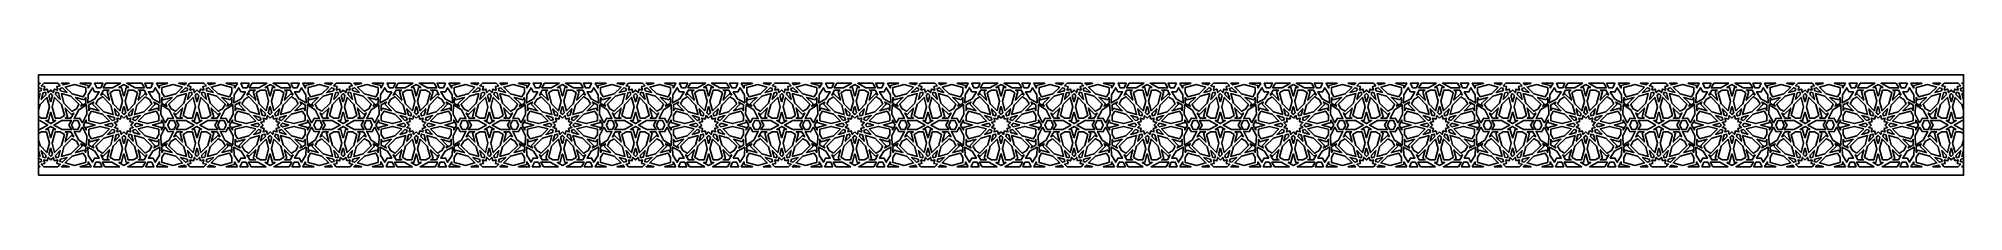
# Model space of a CAD drawing. Extents: x -1150 to 1150, y -60 to 60.
import ezdxf

# ---------------------------------------------------------------- set-up
doc = ezdxf.new("R2010")
doc.units = 0
doc.layers.add('LAYER_1', color=18, linetype='CONTINUOUS')

msp = doc.modelspace()

# ---------------------------------------------------------------- linework, layer by layer
at = {"layer": 'LAYER_1'}
for points in [[(-1150, -60), (1150, -60), (1150, 60), (-1150, 60)], [(-1150, 48), (-1150, 50), (-1148, 50)], [(-1124, 47), (-1128.1, 45.9), (-1127, 41.8), (-1131.1, 42.9), (-1132.2, 38.8), (-1135.3, 41.8), (-1135.3, 41.8), (-1135.4, 41.8), (-1138.4, 38.8), (-1139.5, 42.9), (-1143.7, 41.8), (-1142.6, 45.9), (-1146.7, 47), (-1143.7, 50), (-1127, 50)], [(-1093.7, 44.9), (-1093.5, 44.7), (-1093.5, 38.8), (-1096.5, 33.7), (-1096.7, 33.6), (-1109.9, 37.2), (-1118.1, 45.4), (-1106.9, 48.4)], [(-1075.5, 44.5), (-1077.9, 44.5), (-1080.3, 44.5), (-1082.9, 50), (-1073, 50)], [(-1051.5, 50), (-1061.4, 44.5), (-1072.8, 44.5), (-1069.5, 50), (-1051.5, 50)], [(-1042, 44.8), (-1045.1, 44.8), (-1047.7, 35), (-1047.8, 34.8), (-1048, 34.9), (-1048.2, 34.8), (-1048.3, 35), (-1050.9, 44.8), (-1054, 44.8), (-1048, 48.3)], [(-1023.2, 44.5), (-1034.6, 44.5), (-1044.5, 50), (-1044.5, 50), (-1026.5, 50)], [(-1015.7, 44.5), (-1018.1, 44.5), (-1020.5, 44.5), (-1023, 50), (-1013.2, 50)], [(-977.9, 45.4), (-986.1, 37.2), (-999.3, 33.6), (-999.6, 33.7), (-1002.5, 38.8), (-1002.5, 44.7), (-1002.3, 44.9), (-989.1, 48.4)], [(-949.3, 47), (-953.5, 45.9), (-952.4, 41.8), (-956.5, 42.9), (-957.6, 38.8), (-960.6, 41.8), (-960.7, 41.8), (-960.7, 41.8), (-963.8, 38.8), (-964.9, 42.9), (-969, 41.8), (-967.9, 45.9), (-972, 47), (-969, 50), (-952.4, 50)], [(-919, 44.9), (-918.9, 44.7), (-918.9, 38.8), (-921.8, 33.7), (-922, 33.6), (-935.2, 37.2), (-943.5, 45.4), (-932.2, 48.4)], [(-900.8, 44.5), (-903.2, 44.5), (-905.7, 44.5), (-908.2, 50), (-898.3, 50)], [(-876.9, 50), (-886.7, 44.5), (-898.1, 44.5), (-894.8, 50), (-876.9, 50)], [(-867.3, 44.8), (-870.4, 44.8), (-873.1, 35), (-873.1, 34.8), (-873.3, 34.9), (-873.6, 34.8), (-873.6, 35), (-876.2, 44.8), (-879.3, 44.8), (-873.3, 48.3)], [(-848.5, 44.5), (-859.9, 44.5), (-869.8, 50), (-869.8, 50), (-851.8, 50)], [(-841, 44.5), (-843.4, 44.5), (-845.8, 44.5), (-848.4, 50), (-838.5, 50)], [(-803.2, 45.4), (-811.4, 37.2), (-824.7, 33.6), (-824.9, 33.7), (-827.8, 38.8), (-827.8, 44.7), (-827.7, 44.9), (-814.4, 48.4)], [(-774.7, 47), (-778.8, 45.9), (-777.7, 41.8), (-781.8, 42.9), (-782.9, 38.8), (-785.9, 41.8), (-786, 41.8), (-786.1, 41.8), (-789.1, 38.8), (-790.2, 42.9), (-794.3, 41.8), (-793.2, 45.9), (-797.3, 47), (-794.3, 50), (-777.7, 50)], [(-744.3, 44.9), (-744.2, 44.7), (-744.2, 38.8), (-747.1, 33.7), (-747.3, 33.6), (-760.6, 37.2), (-768.8, 45.4), (-757.6, 48.4)], [(-726.2, 44.5), (-728.6, 44.5), (-731, 44.5), (-733.5, 50), (-723.6, 50)], [(-702.2, 50), (-712.1, 44.5), (-723.5, 44.5), (-720.2, 50), (-702.2, 50)], [(-692.7, 44.8), (-695.8, 44.8), (-698.4, 35), (-698.5, 34.8), (-698.7, 34.9), (-698.9, 34.8), (-698.9, 35), (-701.6, 44.8), (-704.7, 44.8), (-698.7, 48.3)], [(-673.9, 44.5), (-685.3, 44.5), (-695.2, 50), (-695.2, 50), (-677.2, 50)], [(-666.3, 44.5), (-668.8, 44.5), (-671.2, 44.5), (-673.7, 50), (-663.8, 50)], [(-628.5, 45.4), (-636.8, 37.2), (-650, 33.6), (-650.2, 33.7), (-653.2, 38.8), (-653.2, 44.7), (-653, 44.9), (-639.8, 48.4)], [(-600, 47), (-604.1, 45.9), (-603, 41.8), (-607.1, 42.9), (-608.2, 38.8), (-611.3, 41.8), (-611.3, 41.8), (-611.4, 41.8), (-614.4, 38.8), (-615.5, 42.9), (-619.7, 41.8), (-618.5, 45.9), (-622.7, 47), (-619.6, 50), (-603, 50)], [(-569.7, 44.9), (-569.5, 44.7), (-569.5, 38.8), (-572.5, 33.7), (-572.7, 33.6), (-585.9, 37.2), (-594.1, 45.4), (-582.9, 48.4)], [(-551.5, 44.5), (-553.9, 44.5), (-556.3, 44.5), (-558.9, 50), (-549, 50)], [(-527.5, 50), (-537.4, 44.5), (-548.8, 44.5), (-545.5, 50), (-527.5, 50)], [(-518, 44.8), (-521.1, 44.8), (-523.7, 35), (-523.8, 34.8), (-524, 34.9), (-524.2, 34.8), (-524.3, 35), (-526.9, 44.8), (-530, 44.8), (-524, 48.3)], [(-499.2, 44.5), (-510.6, 44.5), (-520.5, 50), (-520.5, 50), (-502.5, 50)], [(-491.7, 44.5), (-494.1, 44.5), (-496.5, 44.5), (-499, 50), (-489.2, 50)], [(-453.9, 45.4), (-462.1, 37.2), (-475.3, 33.6), (-475.5, 33.7), (-478.5, 38.8), (-478.5, 44.7), (-478.3, 44.9), (-465.1, 48.4)], [(-425.3, 47), (-429.5, 45.9), (-428.4, 41.8), (-432.5, 42.9), (-433.6, 38.8), (-436.6, 41.8), (-436.7, 41.8), (-436.7, 41.8), (-439.8, 38.8), (-440.9, 42.9), (-445, 41.8), (-443.9, 45.9), (-448, 47), (-445, 50), (-428.4, 50)], [(-395, 44.9), (-394.9, 44.7), (-394.9, 38.8), (-397.8, 33.7), (-398, 33.6), (-411.2, 37.2), (-419.5, 45.4), (-408.2, 48.4)], [(-376.8, 44.5), (-379.2, 44.5), (-381.7, 44.5), (-384.2, 50), (-374.3, 50)], [(-352.8, 50), (-362.7, 44.5), (-374.1, 44.5), (-370.8, 50), (-352.8, 50)], [(-343.3, 44.8), (-346.4, 44.8), (-349.1, 35), (-349.1, 34.8), (-349.3, 34.9), (-349.6, 34.8), (-349.6, 35), (-352.2, 44.8), (-355.3, 44.8), (-349.3, 48.3)], [(-324.5, 44.5), (-335.9, 44.5), (-345.8, 50), (-345.8, 50), (-327.8, 50)], [(-317, 44.5), (-319.4, 44.5), (-321.8, 44.5), (-324.4, 50), (-314.5, 50)], [(-279.2, 45.4), (-287.4, 37.2), (-300.7, 33.6), (-300.9, 33.7), (-303.8, 38.8), (-303.8, 44.7), (-303.7, 44.9), (-290.4, 48.4)], [(-250.7, 47), (-254.8, 45.9), (-253.7, 41.8), (-257.8, 42.9), (-258.9, 38.8), (-261.9, 41.8), (-262, 41.8), (-262.1, 41.8), (-265.1, 38.8), (-266.2, 42.9), (-270.3, 41.8), (-269.2, 45.9), (-273.3, 47), (-270.3, 50), (-253.7, 50)], [(-220.3, 44.9), (-220.2, 44.7), (-220.2, 38.8), (-223.1, 33.7), (-223.3, 33.6), (-236.6, 37.2), (-244.8, 45.4), (-233.6, 48.4)], [(-202.2, 44.5), (-204.6, 44.5), (-207, 44.5), (-209.5, 50), (-199.6, 50)], [(-178.2, 50), (-188.1, 44.5), (-199.5, 44.5), (-196.2, 50), (-178.2, 50)], [(-168.7, 44.8), (-171.8, 44.8), (-174.4, 35), (-174.5, 34.8), (-174.7, 34.9), (-174.9, 34.8), (-174.9, 35), (-177.6, 44.8), (-180.7, 44.8), (-174.7, 48.3)], [(-149.9, 44.5), (-161.3, 44.5), (-171.2, 50), (-171.2, 50), (-153.2, 50)], [(-142.3, 44.5), (-144.8, 44.5), (-147.2, 44.5), (-149.7, 50), (-139.8, 50)], [(-104.5, 45.4), (-112.8, 37.2), (-126, 33.6), (-126.2, 33.7), (-129.1, 38.8), (-129.1, 44.7), (-129, 44.9), (-115.8, 48.4)], [(-76, 47), (-80.1, 45.9), (-79, 41.8), (-83.1, 42.9), (-84.2, 38.8), (-87.3, 41.8), (-87.3, 41.8), (-87.4, 41.8), (-90.4, 38.8), (-91.5, 42.9), (-95.6, 41.8), (-94.5, 45.9), (-98.7, 47), (-95.6, 50), (-79, 50)], [(-45.7, 44.9), (-45.5, 44.7), (-45.5, 38.8), (-48.5, 33.7), (-48.7, 33.6), (-61.9, 37.2), (-70.1, 45.4), (-58.9, 48.4)], [(-27.5, 44.5), (-29.9, 44.5), (-32.3, 44.5), (-34.9, 50), (-25, 50)], [(-3.5, 50), (-13.4, 44.5), (-24.8, 44.5), (-21.5, 50), (-3.5, 50)], [(6, 44.8), (2.9, 44.8), (0.3, 35), (0.2, 34.8), (0, 34.9), (-0.2, 34.8), (-0.3, 35), (-2.9, 44.8), (-6, 44.8), (0, 48.3)], [(24.8, 44.5), (13.4, 44.5), (3.5, 50), (3.5, 50), (21.5, 50)], [(32.3, 44.5), (29.9, 44.5), (27.5, 44.5), (25, 50), (34.9, 50)], [(70.1, 45.4), (61.9, 37.2), (48.7, 33.6), (48.5, 33.7), (45.5, 38.8), (45.5, 44.7), (45.7, 44.9), (58.9, 48.4)], [(98.7, 47), (94.5, 45.9), (95.6, 41.8), (91.5, 42.9), (90.4, 38.8), (87.4, 41.8), (87.3, 41.8), (87.3, 41.8), (84.2, 38.8), (83.1, 42.9), (79, 41.8), (80.1, 45.9), (76, 47), (79, 50), (95.6, 50)], [(129, 44.9), (129.1, 44.7), (129.1, 38.8), (126.2, 33.7), (126, 33.6), (112.8, 37.2), (104.5, 45.4), (115.8, 48.4)], [(147.2, 44.5), (144.8, 44.5), (142.3, 44.5), (139.8, 50), (149.7, 50)], [(171.2, 50), (161.3, 44.5), (149.9, 44.5), (153.2, 50), (171.2, 50)], [(180.7, 44.8), (177.6, 44.8), (174.9, 35), (174.9, 34.8), (174.7, 34.9), (174.5, 34.8), (174.4, 35), (171.8, 44.8), (168.7, 44.8), (174.7, 48.3)], [(199.5, 44.5), (188.1, 44.5), (178.2, 50), (178.2, 50), (196.2, 50)], [(207, 44.5), (204.6, 44.5), (202.2, 44.5), (199.6, 50), (209.5, 50)], [(244.8, 45.4), (236.6, 37.2), (223.3, 33.6), (223.1, 33.7), (220.2, 38.8), (220.2, 44.7), (220.3, 44.9), (233.6, 48.4)], [(273.3, 47), (269.2, 45.9), (270.3, 41.8), (266.2, 42.9), (265.1, 38.8), (262.1, 41.8), (262, 41.8), (261.9, 41.8), (258.9, 38.8), (257.8, 42.9), (253.7, 41.8), (254.8, 45.9), (250.7, 47), (253.7, 50), (270.3, 50)], [(303.7, 44.9), (303.8, 44.7), (303.8, 38.8), (300.9, 33.7), (300.7, 33.6), (287.4, 37.2), (279.2, 45.4), (290.4, 48.4)], [(321.8, 44.5), (319.4, 44.5), (317, 44.5), (314.5, 50), (324.4, 50)], [(345.8, 50), (335.9, 44.5), (324.5, 44.5), (327.8, 50), (345.8, 50)], [(355.3, 44.8), (352.2, 44.8), (349.6, 35), (349.6, 34.8), (349.3, 34.9), (349.1, 34.8), (349.1, 35), (346.4, 44.8), (343.3, 44.8), (349.3, 48.3)], [(374.1, 44.5), (362.7, 44.5), (352.8, 50), (352.8, 50), (370.8, 50)], [(381.7, 44.5), (379.2, 44.5), (376.8, 44.5), (374.3, 50), (384.2, 50)], [(419.5, 45.4), (411.2, 37.2), (398, 33.6), (397.8, 33.7), (394.9, 38.8), (394.9, 44.7), (395, 44.9), (408.2, 48.4)], [(448, 47), (443.9, 45.9), (445, 41.8), (440.9, 42.9), (439.8, 38.8), (436.7, 41.8), (436.7, 41.8), (436.6, 41.8), (433.6, 38.8), (432.5, 42.9), (428.4, 41.8), (429.5, 45.9), (425.3, 47), (428.4, 50), (445, 50)], [(478.3, 44.9), (478.5, 44.7), (478.5, 38.8), (475.5, 33.7), (475.3, 33.6), (462.1, 37.2), (453.9, 45.4), (465.1, 48.4)], [(496.5, 44.5), (494.1, 44.5), (491.7, 44.5), (489.2, 50), (499, 50)], [(520.5, 50), (510.6, 44.5), (499.2, 44.5), (502.5, 50), (520.5, 50)], [(530, 44.8), (526.9, 44.8), (524.3, 35), (524.2, 34.8), (524, 34.9), (523.8, 34.8), (523.7, 35), (521.1, 44.8), (518, 44.8), (524, 48.3)], [(548.8, 44.5), (537.4, 44.5), (527.5, 50), (527.5, 50), (545.5, 50)], [(556.3, 44.5), (553.9, 44.5), (551.5, 44.5), (549, 50), (558.9, 50)], [(594.1, 45.4), (585.9, 37.2), (572.7, 33.6), (572.5, 33.7), (569.5, 38.8), (569.5, 44.7), (569.7, 44.9), (582.9, 48.4)], [(622.7, 47), (618.5, 45.9), (619.7, 41.8), (615.5, 42.9), (614.4, 38.8), (611.4, 41.8), (611.3, 41.8), (611.3, 41.8), (608.2, 38.8), (607.1, 42.9), (603, 41.8), (604.1, 45.9), (600, 47), (603, 50), (619.6, 50)], [(653, 44.9), (653.2, 44.7), (653.2, 38.8), (650.2, 33.7), (650, 33.6), (636.8, 37.2), (628.5, 45.4), (639.8, 48.4)], [(671.2, 44.5), (668.8, 44.5), (666.3, 44.5), (663.8, 50), (673.7, 50)], [(695.2, 50), (685.3, 44.5), (673.9, 44.5), (677.2, 50), (695.2, 50)], [(704.7, 44.8), (701.6, 44.8), (698.9, 35), (698.9, 34.8), (698.7, 34.9), (698.5, 34.8), (698.4, 35), (695.8, 44.8), (692.7, 44.8), (698.7, 48.3)], [(723.5, 44.5), (712.1, 44.5), (702.2, 50), (702.2, 50), (720.2, 50)], [(731, 44.5), (728.6, 44.5), (726.2, 44.5), (723.6, 50), (733.5, 50)], [(768.8, 45.4), (760.6, 37.2), (747.3, 33.6), (747.1, 33.7), (744.2, 38.8), (744.2, 44.7), (744.3, 44.9), (757.6, 48.4)], [(797.3, 47), (793.2, 45.9), (794.3, 41.8), (790.2, 42.9), (789.1, 38.8), (786.1, 41.8), (786, 41.8), (785.9, 41.8), (782.9, 38.8), (781.8, 42.9), (777.7, 41.8), (778.8, 45.9), (774.7, 47), (777.7, 50), (794.3, 50)], [(827.7, 44.9), (827.8, 44.7), (827.8, 38.8), (824.9, 33.7), (824.7, 33.6), (811.4, 37.2), (803.2, 45.4), (814.4, 48.4)], [(845.8, 44.5), (843.4, 44.5), (841, 44.5), (838.5, 50), (848.4, 50)], [(869.8, 50), (859.9, 44.5), (848.5, 44.5), (851.8, 50), (869.8, 50)], [(879.3, 44.8), (876.2, 44.8), (873.6, 35), (873.6, 34.8), (873.3, 34.9), (873.1, 34.8), (873.1, 35), (870.4, 44.8), (867.3, 44.8), (873.3, 48.3)], [(898.1, 44.5), (886.7, 44.5), (876.9, 50), (876.9, 50), (894.8, 50)], [(905.7, 44.5), (903.2, 44.5), (900.8, 44.5), (898.3, 50), (908.2, 50)], [(943.5, 45.4), (935.2, 37.2), (922, 33.6), (921.8, 33.7), (918.9, 38.8), (918.9, 44.7), (919, 44.9), (932.2, 48.4)], [(972, 47), (967.9, 45.9), (969, 41.8), (964.9, 42.9), (963.8, 38.8), (960.7, 41.8), (960.7, 41.8), (960.6, 41.8), (957.6, 38.8), (956.5, 42.9), (952.4, 41.8), (953.5, 45.9), (949.3, 47), (952.4, 50), (969, 50)], [(1002.3, 44.9), (1002.5, 44.7), (1002.5, 38.8), (999.6, 33.7), (999.3, 33.6), (986.1, 37.2), (977.9, 45.4), (989.1, 48.4)], [(1020.5, 44.5), (1018.1, 44.5), (1015.7, 44.5), (1013.2, 50), (1023, 50)], [(1044.5, 50), (1034.6, 44.5), (1023.2, 44.5), (1026.5, 50), (1044.5, 50)], [(1054, 44.8), (1050.9, 44.8), (1048.3, 35), (1048.2, 34.8), (1048, 34.9), (1047.8, 34.8), (1047.7, 35), (1045.1, 44.8), (1042, 44.8), (1048, 48.3)], [(1072.8, 44.5), (1061.4, 44.5), (1051.5, 50), (1051.5, 50), (1069.5, 50)], [(1080.3, 44.5), (1077.9, 44.5), (1075.5, 44.5), (1073, 50), (1082.9, 50)], [(1118.1, 45.4), (1109.9, 37.2), (1096.7, 33.6), (1096.5, 33.7), (1093.5, 38.8), (1093.5, 44.7), (1093.7, 44.9), (1106.9, 48.4)], [(1146.7, 47), (1142.6, 45.9), (1143.7, 41.8), (1139.5, 42.9), (1138.4, 38.8), (1135.4, 41.8), (1135.3, 41.8), (1135.3, 41.8), (1132.2, 38.8), (1131.1, 42.9), (1127, 41.8), (1128.1, 45.9), (1124, 47), (1127, 50), (1143.7, 50)], [(1150, 48), (1148, 50), (1150, 50)], [(-1146.3, 43.7), (-1147, 40.9), (-1150, 40.1), (-1150, 43.6), (-1149.2, 44.5)], [(-1150, 29.8), (-1150, 36.9), (-1148, 37.5)], [(-1137, 21.6), (-1140.5, 8.4), (-1140.7, 8.2), (-1146.6, 8.2), (-1150, 10.2), (-1150, 18.1), (-1148.2, 24.6), (-1140, 32.9)], [(-1140.9, 36.3), (-1146.7, 30.5), (-1144.6, 38.4), (-1141.7, 39.1)], [(-1133.2, 35.4), (-1135.1, 28.2), (-1135.1, 28), (-1135.3, 28.1), (-1135.6, 28), (-1135.6, 28.2), (-1137.5, 35.4), (-1135.3, 37.5)], [(-1122.4, 24.6), (-1118.9, 11.4), (-1119, 11.2), (-1124.1, 8.2), (-1129.9, 8.2), (-1130.1, 8.4), (-1133.7, 21.6), (-1130.7, 32.9)], [(-1126.1, 38.4), (-1124, 30.5), (-1129.8, 36.3), (-1129, 39.1)], [(-1115.8, 38.8), (-1123.6, 40.9), (-1124.4, 43.7), (-1121.5, 44.5)], [(-1111.5, 34.4), (-1101.8, 24.8), (-1101.8, 24.5), (-1104.7, 19.4), (-1109.8, 16.5), (-1110, 16.5), (-1119.7, 26.2), (-1122.7, 37.5)], [(-1092.3, 12.8), (-1097.5, 2.7), (-1100.9, 8.2), (-1107.2, 7.8), (-1102, 18), (-1092.7, 24.2)], [(-1095.1, 30), (-1093.5, 32.7), (-1093.5, 25.9), (-1099.4, 22.5), (-1097.9, 25.2), (-1105.6, 32.9)], [(-1083, 39.6), (-1077.4, 39.5), (-1082.6, 31.1), (-1091.1, 26.4), (-1090.7, 36), (-1085.5, 44.5)], [(-1085.5, 24.9), (-1077.7, 17.1), (-1088.3, 20), (-1089.8, 17.3), (-1089.8, 24.1), (-1083.9, 27.5)], [(-1073.3, 33.5), (-1063.6, 23.8), (-1060.6, 12.5), (-1071.9, 15.6), (-1081.5, 25.2), (-1081.6, 25.5), (-1078.6, 30.6), (-1073.6, 33.5)], [(-1065.4, 41.8), (-1068, 40.2), (-1065.2, 29.7), (-1072.9, 37.4), (-1075.6, 35.8), (-1072.2, 41.8)], [(-1053.2, 41.6), (-1049.7, 28.4), (-1052.7, 17.1), (-1060.9, 25.4), (-1064.4, 38.6), (-1064.4, 38.8), (-1059.3, 41.8), (-1053.4, 41.8)], [(-1036.7, 41.8), (-1031.7, 38.8), (-1031.6, 38.6), (-1035.1, 25.4), (-1043.3, 17.1), (-1046.3, 28.4), (-1042.8, 41.6), (-1042.6, 41.8)], [(-1017.4, 30.6), (-1014.4, 25.5), (-1014.5, 25.2), (-1024.1, 15.6), (-1035.4, 12.5), (-1032.4, 23.8), (-1022.7, 33.5), (-1022.5, 33.5)], [(-1020.4, 35.8), (-1023.1, 37.4), (-1030.8, 29.7), (-1028, 40.2), (-1030.7, 41.8), (-1023.8, 41.8)], [(-1005.3, 36), (-1004.9, 26.4), (-1013.5, 31.1), (-1018.6, 39.5), (-1013.1, 39.6), (-1010.5, 44.5)], [(-1006.2, 24.1), (-1006.2, 17.3), (-1007.7, 20), (-1018.3, 17.1), (-1010.6, 24.9), (-1012.1, 27.5)], [(-994, 18), (-988.8, 7.8), (-995.1, 8.2), (-998.5, 2.7), (-1003.7, 12.8), (-1003.3, 24.2)], [(-998.1, 25.2), (-996.6, 22.5), (-1002.5, 25.9), (-1002.5, 32.7), (-1000.9, 30), (-990.4, 32.9)], [(-976.3, 26.2), (-986, 16.5), (-986.2, 16.5), (-991.3, 19.4), (-994.2, 24.5), (-994.2, 24.8), (-984.5, 34.4), (-973.3, 37.5)], [(-971.6, 43.7), (-972.4, 40.9), (-980.2, 38.8), (-974.5, 44.5)], [(-962.3, 21.6), (-965.9, 8.4), (-966.1, 8.2), (-971.9, 8.2), (-977, 11.2), (-977.1, 11.4), (-973.6, 24.6), (-965.3, 32.9)], [(-966.3, 36.3), (-972, 30.5), (-969.9, 38.4), (-967, 39.1)], [(-958.5, 35.4), (-960.4, 28.2), (-960.5, 28), (-960.7, 28.1), (-960.9, 28), (-961, 28.2), (-962.9, 35.4), (-960.7, 37.5)], [(-947.8, 24.6), (-944.2, 11.4), (-944.3, 11.2), (-949.4, 8.2), (-955.3, 8.2), (-955.5, 8.4), (-959, 21.6), (-956, 32.9)], [(-951.4, 38.4), (-949.3, 30.5), (-955.1, 36.3), (-954.3, 39.1)], [(-941.1, 38.8), (-949, 40.9), (-949.7, 43.7), (-946.9, 44.5)], [(-936.8, 34.4), (-927.1, 24.8), (-927.1, 24.5), (-930, 19.4), (-935.1, 16.5), (-935.4, 16.5), (-945, 26.2), (-948.1, 37.5)], [(-917.6, 12.8), (-922.8, 2.7), (-926.2, 8.2), (-932.6, 7.8), (-927.3, 18), (-918, 24.2)], [(-920.4, 30), (-918.9, 32.7), (-918.9, 25.9), (-924.8, 22.5), (-923.2, 25.2), (-930.9, 32.9)], [(-908.3, 39.6), (-902.7, 39.5), (-907.9, 31.1), (-916.5, 26.4), (-916.1, 36), (-910.8, 44.5)], [(-910.8, 24.9), (-903.1, 17.1), (-913.6, 20), (-915.2, 17.3), (-915.2, 24.1), (-909.2, 27.5)], [(-898.6, 33.5), (-889, 23.8), (-886, 12.5), (-897.2, 15.6), (-906.9, 25.2), (-906.9, 25.5), (-904, 30.6), (-898.9, 33.5)], [(-890.7, 41.8), (-893.4, 40.2), (-890.5, 29.7), (-898.3, 37.4), (-900.9, 35.8), (-897.5, 41.8)], [(-878.5, 41.6), (-875, 28.4), (-878, 17.1), (-886.2, 25.4), (-889.8, 38.6), (-889.7, 38.8), (-884.6, 41.8), (-878.7, 41.8)], [(-862.1, 41.8), (-857, 38.8), (-856.9, 38.6), (-860.4, 25.4), (-868.7, 17.1), (-871.7, 28.4), (-868.1, 41.6), (-867.9, 41.8)], [(-842.7, 30.6), (-839.8, 25.5), (-839.8, 25.2), (-849.5, 15.6), (-860.7, 12.5), (-857.7, 23.8), (-848, 33.5), (-847.8, 33.5)], [(-845.8, 35.8), (-848.4, 37.4), (-856.1, 29.7), (-853.3, 40.2), (-856, 41.8), (-849.2, 41.8)], [(-830.6, 36), (-830.2, 26.4), (-838.8, 31.1), (-844, 39.5), (-838.4, 39.6), (-835.8, 44.5)], [(-831.5, 24.1), (-831.5, 17.3), (-833.1, 20), (-843.6, 17.1), (-835.9, 24.9), (-837.4, 27.5)], [(-819.4, 18), (-814.1, 7.8), (-820.4, 8.2), (-823.9, 2.7), (-829.1, 12.8), (-828.6, 24.2)], [(-823.5, 25.2), (-821.9, 22.5), (-827.8, 25.9), (-827.8, 32.7), (-826.3, 30), (-815.7, 32.9)], [(-801.6, 26.2), (-811.3, 16.5), (-811.6, 16.5), (-816.6, 19.4), (-819.6, 24.5), (-819.5, 24.8), (-809.9, 34.4), (-798.6, 37.5)], [(-796.9, 43.7), (-797.7, 40.9), (-805.6, 38.8), (-799.8, 44.5)], [(-787.7, 21.6), (-791.2, 8.4), (-791.4, 8.2), (-797.3, 8.2), (-802.4, 11.2), (-802.4, 11.4), (-798.9, 24.6), (-790.7, 32.9)], [(-791.6, 36.3), (-797.3, 30.5), (-795.2, 38.4), (-792.4, 39.1)], [(-783.8, 35.4), (-785.7, 28.2), (-785.8, 28), (-786, 28.1), (-786.2, 28), (-786.3, 28.2), (-788.2, 35.4), (-786, 37.5)], [(-773.1, 24.6), (-769.6, 11.4), (-769.7, 11.2), (-774.7, 8.2), (-780.6, 8.2), (-780.8, 8.4), (-784.3, 21.6), (-781.3, 32.9)], [(-776.8, 38.4), (-774.7, 30.5), (-780.4, 36.3), (-779.7, 39.1)], [(-766.5, 38.8), (-774.3, 40.9), (-775.1, 43.7), (-772.2, 44.5)], [(-762.1, 34.4), (-752.5, 24.8), (-752.4, 24.5), (-755.4, 19.4), (-760.5, 16.5), (-760.7, 16.5), (-770.4, 26.2), (-773.4, 37.5)], [(-742.9, 12.8), (-748.2, 2.7), (-751.6, 8.2), (-757.9, 7.8), (-752.6, 18), (-743.4, 24.2)], [(-745.7, 30), (-744.2, 32.7), (-744.2, 25.9), (-750.1, 22.5), (-748.6, 25.2), (-756.3, 32.9)], [(-733.6, 39.6), (-728, 39.5), (-733.2, 31.1), (-741.8, 26.4), (-741.4, 36), (-736.2, 44.5)], [(-736.1, 24.9), (-728.4, 17.1), (-738.9, 20), (-740.5, 17.3), (-740.5, 24.1), (-734.6, 27.5)], [(-724, 33.5), (-714.3, 23.8), (-711.3, 12.5), (-722.5, 15.6), (-732.2, 25.2), (-732.2, 25.5), (-729.3, 30.6), (-724.2, 33.5)], [(-716, 41.8), (-718.7, 40.2), (-715.9, 29.7), (-723.6, 37.4), (-726.3, 35.8), (-722.8, 41.8)], [(-703.9, 41.6), (-700.3, 28.4), (-703.3, 17.1), (-711.6, 25.4), (-715.1, 38.6), (-715, 38.8), (-709.9, 41.8), (-704.1, 41.8)], [(-687.4, 41.8), (-682.3, 38.8), (-682.2, 38.6), (-685.8, 25.4), (-694, 17.1), (-697, 28.4), (-693.5, 41.6), (-693.3, 41.8)], [(-668, 30.6), (-665.1, 25.5), (-665.1, 25.2), (-674.8, 15.6), (-686.1, 12.5), (-683, 23.8), (-673.4, 33.5), (-673.1, 33.5)], [(-671.1, 35.8), (-673.8, 37.4), (-681.5, 29.7), (-678.6, 40.2), (-681.3, 41.8), (-674.5, 41.8)], [(-655.9, 36), (-655.5, 26.4), (-664.1, 31.1), (-669.3, 39.5), (-663.7, 39.6), (-661.2, 44.5)], [(-656.9, 24.1), (-656.9, 17.3), (-658.4, 20), (-668.9, 17.1), (-661.2, 24.9), (-662.8, 27.5)], [(-644.7, 18), (-639.4, 7.8), (-645.8, 8.2), (-649.2, 2.7), (-654.4, 12.8), (-654, 24.2)], [(-648.8, 25.2), (-647.2, 22.5), (-653.2, 25.9), (-653.2, 32.7), (-651.6, 30), (-641.1, 32.9)], [(-627, 26.2), (-636.6, 16.5), (-636.9, 16.5), (-642, 19.4), (-644.9, 24.5), (-644.9, 24.8), (-635.2, 34.4), (-624, 37.5)], [(-622.3, 43.7), (-623, 40.9), (-630.9, 38.8), (-625.1, 44.5)], [(-613, 21.6), (-616.5, 8.4), (-616.7, 8.2), (-622.6, 8.2), (-627.7, 11.2), (-627.8, 11.4), (-624.2, 24.6), (-616, 32.9)], [(-616.9, 36.3), (-622.7, 30.5), (-620.6, 38.4), (-617.7, 39.1)], [(-609.1, 35.4), (-611.1, 28.2), (-611.1, 28), (-611.3, 28.1), (-611.6, 28), (-611.6, 28.2), (-613.5, 35.4), (-611.3, 37.5)], [(-598.4, 24.6), (-594.9, 11.4), (-595, 11.2), (-600.1, 8.2), (-605.9, 8.2), (-606.1, 8.4), (-609.7, 21.6), (-606.7, 32.9)], [(-602.1, 38.4), (-600, 30.5), (-605.8, 36.3), (-605, 39.1)], [(-591.8, 38.8), (-599.6, 40.9), (-600.4, 43.7), (-597.5, 44.5)], [(-587.5, 34.4), (-577.8, 24.8), (-577.8, 24.5), (-580.7, 19.4), (-585.8, 16.5), (-586, 16.5), (-595.7, 26.2), (-598.7, 37.5)], [(-568.3, 12.8), (-573.5, 2.7), (-576.9, 8.2), (-583.2, 7.8), (-578, 18), (-568.7, 24.2)], [(-571.1, 30), (-569.5, 32.7), (-569.5, 25.9), (-575.4, 22.5), (-573.9, 25.2), (-581.6, 32.9)], [(-559, 39.6), (-553.4, 39.5), (-558.6, 31.1), (-567.1, 26.4), (-566.7, 36), (-561.5, 44.5)], [(-561.5, 24.9), (-553.7, 17.1), (-564.3, 20), (-565.8, 17.3), (-565.8, 24.1), (-559.9, 27.5)], [(-549.3, 33.5), (-539.6, 23.8), (-536.6, 12.5), (-547.9, 15.6), (-557.5, 25.2), (-557.6, 25.5), (-554.6, 30.6), (-549.6, 33.5)], [(-541.4, 41.8), (-544, 40.2), (-541.2, 29.7), (-548.9, 37.4), (-551.6, 35.8), (-548.2, 41.8)], [(-529.2, 41.6), (-525.7, 28.4), (-528.7, 17.1), (-536.9, 25.4), (-540.4, 38.6), (-540.4, 38.8), (-535.3, 41.8), (-529.4, 41.8)], [(-512.7, 41.8), (-507.7, 38.8), (-507.6, 38.6), (-511.1, 25.4), (-519.3, 17.1), (-522.3, 28.4), (-518.8, 41.6), (-518.6, 41.8)], [(-493.4, 30.6), (-490.4, 25.5), (-490.5, 25.2), (-500.1, 15.6), (-511.4, 12.5), (-508.4, 23.8), (-498.7, 33.5), (-498.5, 33.5)], [(-496.4, 35.8), (-499.1, 37.4), (-506.8, 29.7), (-504, 40.2), (-506.6, 41.8), (-499.8, 41.8)], [(-481.3, 36), (-480.9, 26.4), (-489.5, 31.1), (-494.6, 39.5), (-489.1, 39.6), (-486.5, 44.5)], [(-482.2, 24.1), (-482.2, 17.3), (-483.7, 20), (-494.3, 17.1), (-486.6, 24.9), (-488.1, 27.5)], [(-470, 18), (-464.8, 7.8), (-471.1, 8.2), (-474.5, 2.7), (-479.7, 12.8), (-479.3, 24.2)], [(-474.1, 25.2), (-472.6, 22.5), (-478.5, 25.9), (-478.5, 32.7), (-476.9, 30), (-466.4, 32.9)], [(-452.3, 26.2), (-462, 16.5), (-462.2, 16.5), (-467.3, 19.4), (-470.2, 24.5), (-470.2, 24.8), (-460.5, 34.4), (-449.3, 37.5)], [(-447.6, 43.7), (-448.4, 40.9), (-456.2, 38.8), (-450.5, 44.5)], [(-438.3, 21.6), (-441.9, 8.4), (-442.1, 8.2), (-447.9, 8.2), (-453, 11.2), (-453.1, 11.4), (-449.6, 24.6), (-441.3, 32.9)], [(-442.3, 36.3), (-448, 30.5), (-445.9, 38.4), (-443, 39.1)], [(-434.5, 35.4), (-436.4, 28.2), (-436.5, 28), (-436.7, 28.1), (-436.9, 28), (-436.9, 28.2), (-438.9, 35.4), (-436.7, 37.5)], [(-423.8, 24.6), (-420.2, 11.4), (-420.3, 11.2), (-425.4, 8.2), (-431.3, 8.2), (-431.5, 8.4), (-435, 21.6), (-432, 32.9)], [(-427.4, 38.4), (-425.3, 30.5), (-431.1, 36.3), (-430.3, 39.1)], [(-417.1, 38.8), (-425, 40.9), (-425.7, 43.7), (-422.9, 44.5)], [(-412.8, 34.4), (-403.1, 24.8), (-403.1, 24.5), (-406, 19.4), (-411.1, 16.5), (-411.4, 16.5), (-421, 26.2), (-424, 37.5)], [(-393.6, 12.8), (-398.8, 2.7), (-402.2, 8.2), (-408.6, 7.8), (-403.3, 18), (-394, 24.2)], [(-396.4, 30), (-394.9, 32.7), (-394.9, 25.9), (-400.8, 22.5), (-399.2, 25.2), (-406.9, 32.9)], [(-384.3, 39.6), (-378.7, 39.5), (-383.9, 31.1), (-392.5, 26.4), (-392.1, 36), (-386.8, 44.5)], [(-386.8, 24.9), (-379.1, 17.1), (-389.6, 20), (-391.1, 17.3), (-391.1, 24.1), (-385.2, 27.5)], [(-374.6, 33.5), (-365, 23.8), (-362, 12.5), (-373.2, 15.6), (-382.9, 25.2), (-382.9, 25.5), (-380, 30.6), (-374.9, 33.5)], [(-366.7, 41.8), (-369.4, 40.2), (-366.5, 29.7), (-374.3, 37.4), (-376.9, 35.8), (-373.5, 41.8)], [(-354.5, 41.6), (-351, 28.4), (-354, 17.1), (-362.2, 25.4), (-365.8, 38.6), (-365.7, 38.8), (-360.6, 41.8), (-354.7, 41.8)], [(-338.1, 41.8), (-333, 38.8), (-332.9, 38.6), (-336.4, 25.4), (-344.7, 17.1), (-347.7, 28.4), (-344.1, 41.6), (-343.9, 41.8)], [(-318.7, 30.6), (-315.8, 25.5), (-315.8, 25.2), (-325.5, 15.6), (-336.7, 12.5), (-333.7, 23.8), (-324, 33.5), (-323.8, 33.5)], [(-321.7, 35.8), (-324.4, 37.4), (-332.1, 29.7), (-329.3, 40.2), (-332, 41.8), (-325.2, 41.8)], [(-306.6, 36), (-306.2, 26.4), (-314.8, 31.1), (-320, 39.5), (-314.4, 39.6), (-311.8, 44.5)], [(-307.5, 24.1), (-307.5, 17.3), (-309.1, 20), (-319.6, 17.1), (-311.9, 24.9), (-313.4, 27.5)], [(-295.4, 18), (-290.1, 7.8), (-296.4, 8.2), (-299.8, 2.7), (-305.1, 12.8), (-304.6, 24.2)], [(-299.5, 25.2), (-297.9, 22.5), (-303.8, 25.9), (-303.8, 32.7), (-302.3, 30), (-291.7, 32.9)], [(-277.6, 26.2), (-287.3, 16.5), (-287.6, 16.5), (-292.6, 19.4), (-295.6, 24.5), (-295.5, 24.8), (-285.9, 34.4), (-274.6, 37.5)], [(-272.9, 43.7), (-273.7, 40.9), (-281.6, 38.8), (-275.8, 44.5)], [(-263.7, 21.6), (-267.2, 8.4), (-267.4, 8.2), (-273.3, 8.2), (-278.4, 11.2), (-278.4, 11.4), (-274.9, 24.6), (-266.7, 32.9)], [(-267.6, 36.3), (-273.3, 30.5), (-271.2, 38.4), (-268.4, 39.1)], [(-259.8, 35.4), (-261.7, 28.2), (-261.8, 28), (-262, 28.1), (-262.2, 28), (-262.3, 28.2), (-264.2, 35.4), (-262, 37.5)], [(-249.1, 24.6), (-245.6, 11.4), (-245.7, 11.2), (-250.7, 8.2), (-256.6, 8.2), (-256.8, 8.4), (-260.3, 21.6), (-257.3, 32.9)], [(-252.8, 38.4), (-250.7, 30.5), (-256.4, 36.3), (-255.6, 39.1)], [(-242.4, 38.8), (-250.3, 40.9), (-251.1, 43.7), (-248.2, 44.5)], [(-238.1, 34.4), (-228.5, 24.8), (-228.4, 24.5), (-231.4, 19.4), (-236.5, 16.5), (-236.7, 16.5), (-246.4, 26.2), (-249.4, 37.5)], [(-218.9, 12.8), (-224.2, 2.7), (-227.6, 8.2), (-233.9, 7.8), (-228.6, 18), (-219.4, 24.2)], [(-221.7, 30), (-220.2, 32.7), (-220.2, 25.9), (-226.1, 22.5), (-224.6, 25.2), (-232.3, 32.9)], [(-209.6, 39.6), (-204, 39.5), (-209.2, 31.1), (-217.8, 26.4), (-217.4, 36), (-212.2, 44.5)], [(-212.1, 24.9), (-204.4, 17.1), (-214.9, 20), (-216.5, 17.3), (-216.5, 24.1), (-210.6, 27.5)], [(-200, 33.5), (-190.3, 23.8), (-187.3, 12.5), (-198.5, 15.6), (-208.2, 25.2), (-208.2, 25.5), (-205.3, 30.6), (-200.2, 33.5)], [(-192, 41.8), (-194.7, 40.2), (-191.9, 29.7), (-199.6, 37.4), (-202.3, 35.8), (-198.8, 41.8)], [(-179.9, 41.6), (-176.3, 28.4), (-179.3, 17.1), (-187.6, 25.4), (-191.1, 38.6), (-191, 38.8), (-185.9, 41.8), (-180.1, 41.8)], [(-163.4, 41.8), (-158.3, 38.8), (-158.2, 38.6), (-161.8, 25.4), (-170, 17.1), (-173, 28.4), (-169.5, 41.6), (-169.3, 41.8)], [(-144, 30.6), (-141.1, 25.5), (-141.1, 25.2), (-150.8, 15.6), (-162, 12.5), (-159, 23.8), (-149.4, 33.5), (-149.1, 33.5)], [(-147.1, 35.8), (-149.8, 37.4), (-157.5, 29.7), (-154.6, 40.2), (-157.3, 41.8), (-150.5, 41.8)], [(-131.9, 36), (-131.5, 26.4), (-140.1, 31.1), (-145.3, 39.5), (-139.7, 39.6), (-137.2, 44.5)], [(-132.9, 24.1), (-132.9, 17.3), (-134.4, 20), (-144.9, 17.1), (-137.2, 24.9), (-138.8, 27.5)], [(-120.7, 18), (-115.4, 7.8), (-121.8, 8.2), (-125.2, 2.7), (-130.4, 12.8), (-130, 24.2)], [(-124.8, 25.2), (-123.2, 22.5), (-129.1, 25.9), (-129.1, 32.7), (-127.6, 30), (-117.1, 32.9)], [(-103, 26.2), (-112.6, 16.5), (-112.9, 16.5), (-118, 19.4), (-120.9, 24.5), (-120.9, 24.8), (-111.2, 34.4), (-100, 37.5)], [(-98.3, 43.7), (-99, 40.9), (-106.9, 38.8), (-101.1, 44.5)], [(-89, 21.6), (-92.5, 8.4), (-92.7, 8.2), (-98.6, 8.2), (-103.7, 11.2), (-103.8, 11.4), (-100.2, 24.6), (-92, 32.9)], [(-92.9, 36.3), (-98.7, 30.5), (-96.6, 38.4), (-93.7, 39.1)], [(-85.1, 35.4), (-87.1, 28.2), (-87.1, 28), (-87.3, 28.1), (-87.6, 28), (-87.6, 28.2), (-89.5, 35.4), (-87.3, 37.5)], [(-74.4, 24.6), (-70.9, 11.4), (-71, 11.2), (-76.1, 8.2), (-81.9, 8.2), (-82.1, 8.4), (-85.7, 21.6), (-82.7, 32.9)], [(-78.1, 38.4), (-76, 30.5), (-81.7, 36.3), (-81, 39.1)], [(-67.8, 38.8), (-75.6, 40.9), (-76.4, 43.7), (-73.5, 44.5)], [(-63.5, 34.4), (-53.8, 24.8), (-53.8, 24.5), (-56.7, 19.4), (-61.8, 16.5), (-62, 16.5), (-71.7, 26.2), (-74.7, 37.5)], [(-44.3, 12.8), (-49.5, 2.7), (-52.9, 8.2), (-59.2, 7.8), (-54, 18), (-44.7, 24.2)], [(-47.1, 30), (-45.5, 32.7), (-45.5, 25.9), (-51.4, 22.5), (-49.9, 25.2), (-57.6, 32.9)], [(-34.9, 39.6), (-29.4, 39.5), (-34.5, 31.1), (-43.1, 26.4), (-42.7, 36), (-37.5, 44.5)], [(-37.4, 24.9), (-29.7, 17.1), (-40.3, 20), (-41.8, 17.3), (-41.8, 24.1), (-35.9, 27.5)], [(-25.3, 33.5), (-15.6, 23.8), (-12.6, 12.5), (-23.9, 15.6), (-33.5, 25.2), (-33.6, 25.5), (-30.6, 30.6), (-25.5, 33.5)], [(-17.4, 41.8), (-20, 40.2), (-17.2, 29.7), (-24.9, 37.4), (-27.6, 35.8), (-24.2, 41.8)], [(-5.2, 41.6), (-1.7, 28.4), (-4.7, 17.1), (-12.9, 25.4), (-16.4, 38.6), (-16.3, 38.8), (-11.3, 41.8), (-5.4, 41.8)], [(11.3, 41.8), (16.3, 38.8), (16.4, 38.6), (12.9, 25.4), (4.7, 17.1), (1.7, 28.4), (5.2, 41.6), (5.4, 41.8)], [(30.6, 30.6), (33.6, 25.5), (33.5, 25.2), (23.9, 15.6), (12.6, 12.5), (15.6, 23.8), (25.3, 33.5), (25.5, 33.5)], [(27.6, 35.8), (24.9, 37.4), (17.2, 29.7), (20, 40.2), (17.4, 41.8), (24.2, 41.8)], [(42.7, 36), (43.1, 26.4), (34.5, 31.1), (29.4, 39.5), (34.9, 39.6), (37.5, 44.5)], [(41.8, 24.1), (41.8, 17.3), (40.3, 20), (29.7, 17.1), (37.4, 24.9), (35.9, 27.5)], [(54, 18), (59.2, 7.8), (52.9, 8.2), (49.5, 2.7), (44.3, 12.8), (44.7, 24.2)], [(49.9, 25.2), (51.4, 22.5), (45.5, 25.9), (45.5, 32.7), (47.1, 30), (57.6, 32.9)], [(71.7, 26.2), (62, 16.5), (61.8, 16.5), (56.7, 19.4), (53.8, 24.5), (53.8, 24.8), (63.5, 34.4), (74.7, 37.5)], [(76.4, 43.7), (75.6, 40.9), (67.8, 38.8), (73.5, 44.5)], [(85.7, 21.6), (82.1, 8.4), (81.9, 8.2), (76.1, 8.2), (71, 11.2), (70.9, 11.4), (74.4, 24.6), (82.7, 32.9)], [(81.7, 36.3), (76, 30.5), (78.1, 38.4), (81, 39.1)], [(89.5, 35.4), (87.6, 28.2), (87.6, 28), (87.3, 28.1), (87.1, 28), (87.1, 28.2), (85.1, 35.4), (87.3, 37.5)], [(100.2, 24.6), (103.8, 11.4), (103.7, 11.2), (98.6, 8.2), (92.7, 8.2), (92.5, 8.4), (89, 21.6), (92, 32.9)], [(96.6, 38.4), (98.7, 30.5), (92.9, 36.3), (93.7, 39.1)], [(106.9, 38.8), (99, 40.9), (98.3, 43.7), (101.1, 44.5)], [(111.2, 34.4), (120.9, 24.8), (120.9, 24.5), (118, 19.4), (112.9, 16.5), (112.6, 16.5), (103, 26.2), (100, 37.5)], [(130.4, 12.8), (125.2, 2.7), (121.8, 8.2), (115.4, 7.8), (120.7, 18), (130, 24.2)], [(127.6, 30), (129.1, 32.7), (129.1, 25.9), (123.2, 22.5), (124.8, 25.2), (117.1, 32.9)], [(139.7, 39.6), (145.3, 39.5), (140.1, 31.1), (131.5, 26.4), (131.9, 36), (137.2, 44.5)], [(137.2, 24.9), (144.9, 17.1), (134.4, 20), (132.9, 17.3), (132.9, 24.1), (138.8, 27.5)], [(149.4, 33.5), (159, 23.8), (162, 12.5), (150.8, 15.6), (141.1, 25.2), (141.1, 25.5), (144, 30.6), (149.1, 33.5)], [(157.3, 41.8), (154.6, 40.2), (157.5, 29.7), (149.8, 37.4), (147.1, 35.8), (150.5, 41.8)], [(169.5, 41.6), (173, 28.4), (170, 17.1), (161.8, 25.4), (158.2, 38.6), (158.3, 38.8), (163.4, 41.8), (169.3, 41.8)], [(185.9, 41.8), (191, 38.8), (191.1, 38.6), (187.6, 25.4), (179.3, 17.1), (176.3, 28.4), (179.9, 41.6), (180.1, 41.8)], [(205.3, 30.6), (208.2, 25.5), (208.2, 25.2), (198.5, 15.6), (187.3, 12.5), (190.3, 23.8), (200, 33.5), (200.2, 33.5)], [(202.3, 35.8), (199.6, 37.4), (191.9, 29.7), (194.7, 40.2), (192, 41.8), (198.8, 41.8)], [(217.4, 36), (217.8, 26.4), (209.2, 31.1), (204, 39.5), (209.6, 39.6), (212.2, 44.5)], [(216.5, 24.1), (216.5, 17.3), (214.9, 20), (204.4, 17.1), (212.1, 24.9), (210.6, 27.5)], [(228.6, 18), (233.9, 7.8), (227.6, 8.2), (224.2, 2.7), (218.9, 12.8), (219.4, 24.2)], [(224.6, 25.2), (226.1, 22.5), (220.2, 25.9), (220.2, 32.7), (221.7, 30), (232.3, 32.9)], [(246.4, 26.2), (236.7, 16.5), (236.5, 16.5), (231.4, 19.4), (228.4, 24.5), (228.5, 24.8), (238.1, 34.4), (249.4, 37.5)], [(251.1, 43.7), (250.3, 40.9), (242.4, 38.8), (248.2, 44.5)], [(260.3, 21.6), (256.8, 8.4), (256.6, 8.2), (250.7, 8.2), (245.7, 11.2), (245.6, 11.4), (249.1, 24.6), (257.3, 32.9)], [(256.4, 36.3), (250.7, 30.5), (252.8, 38.4), (255.6, 39.1)], [(264.2, 35.4), (262.3, 28.2), (262.2, 28), (262, 28.1), (261.8, 28), (261.7, 28.2), (259.8, 35.4), (262, 37.5)], [(274.9, 24.6), (278.4, 11.4), (278.4, 11.2), (273.3, 8.2), (267.4, 8.2), (267.2, 8.4), (263.7, 21.6), (266.7, 32.9)], [(271.2, 38.4), (273.3, 30.5), (267.6, 36.3), (268.4, 39.1)], [(281.6, 38.8), (273.7, 40.9), (272.9, 43.7), (275.8, 44.5)], [(285.9, 34.4), (295.5, 24.8), (295.6, 24.5), (292.6, 19.4), (287.6, 16.5), (287.3, 16.5), (277.6, 26.2), (274.6, 37.5)], [(305.1, 12.8), (299.8, 2.7), (296.4, 8.2), (290.1, 7.8), (295.4, 18), (304.6, 24.2)], [(302.3, 30), (303.8, 32.7), (303.8, 25.9), (297.9, 22.5), (299.5, 25.2), (291.7, 32.9)], [(314.4, 39.6), (320, 39.5), (314.8, 31.1), (306.2, 26.4), (306.6, 36), (311.8, 44.5)], [(311.9, 24.9), (319.6, 17.1), (309.1, 20), (307.5, 17.3), (307.5, 24.1), (313.4, 27.5)], [(324, 33.5), (333.7, 23.8), (336.7, 12.5), (325.5, 15.6), (315.8, 25.2), (315.8, 25.5), (318.7, 30.6), (323.8, 33.5)], [(332, 41.8), (329.3, 40.2), (332.1, 29.7), (324.4, 37.4), (321.7, 35.8), (325.2, 41.8)], [(344.1, 41.6), (347.7, 28.4), (344.7, 17.1), (336.4, 25.4), (332.9, 38.6), (333, 38.8), (338.1, 41.8), (343.9, 41.8)], [(360.6, 41.8), (365.7, 38.8), (365.8, 38.6), (362.2, 25.4), (354, 17.1), (351, 28.4), (354.5, 41.6), (354.7, 41.8)], [(380, 30.6), (382.9, 25.5), (382.9, 25.2), (373.2, 15.6), (362, 12.5), (365, 23.8), (374.6, 33.5), (374.9, 33.5)], [(376.9, 35.8), (374.3, 37.4), (366.5, 29.7), (369.4, 40.2), (366.7, 41.8), (373.5, 41.8)], [(392.1, 36), (392.5, 26.4), (383.9, 31.1), (378.7, 39.5), (384.3, 39.6), (386.8, 44.5)], [(391.1, 24.1), (391.1, 17.3), (389.6, 20), (379.1, 17.1), (386.8, 24.9), (385.2, 27.5)], [(403.3, 18), (408.6, 7.8), (402.2, 8.2), (398.8, 2.7), (393.6, 12.8), (394, 24.2)], [(399.2, 25.2), (400.8, 22.5), (394.9, 25.9), (394.9, 32.7), (396.4, 30), (406.9, 32.9)], [(421, 26.2), (411.4, 16.5), (411.1, 16.5), (406, 19.4), (403.1, 24.5), (403.1, 24.8), (412.8, 34.4), (424, 37.5)], [(425.7, 43.7), (425, 40.9), (417.1, 38.8), (422.9, 44.5)], [(435, 21.6), (431.5, 8.4), (431.3, 8.2), (425.4, 8.2), (420.3, 11.2), (420.2, 11.4), (423.8, 24.6), (432, 32.9)], [(431.1, 36.3), (425.3, 30.5), (427.4, 38.4), (430.3, 39.1)], [(438.9, 35.4), (436.9, 28.2), (436.9, 28), (436.7, 28.1), (436.5, 28), (436.4, 28.2), (434.5, 35.4), (436.7, 37.5)], [(449.6, 24.6), (453.1, 11.4), (453, 11.2), (447.9, 8.2), (442.1, 8.2), (441.9, 8.4), (438.3, 21.6), (441.3, 32.9)], [(445.9, 38.4), (448, 30.5), (442.3, 36.3), (443, 39.1)], [(456.2, 38.8), (448.4, 40.9), (447.6, 43.7), (450.5, 44.5)], [(460.5, 34.4), (470.2, 24.8), (470.2, 24.5), (467.3, 19.4), (462.2, 16.5), (462, 16.5), (452.3, 26.2), (449.3, 37.5)], [(479.7, 12.8), (474.5, 2.7), (471.1, 8.2), (464.8, 7.8), (470, 18), (479.3, 24.2)], [(476.9, 30), (478.5, 32.7), (478.5, 25.9), (472.6, 22.5), (474.1, 25.2), (466.4, 32.9)], [(489.1, 39.6), (494.6, 39.5), (489.5, 31.1), (480.9, 26.4), (481.3, 36), (486.5, 44.5)], [(486.6, 24.9), (494.3, 17.1), (483.7, 20), (482.2, 17.3), (482.2, 24.1), (488.1, 27.5)], [(498.7, 33.5), (508.4, 23.8), (511.4, 12.5), (500.1, 15.6), (490.5, 25.2), (490.4, 25.5), (493.4, 30.6), (498.5, 33.5)], [(506.6, 41.8), (504, 40.2), (506.8, 29.7), (499.1, 37.4), (496.4, 35.8), (499.8, 41.8)], [(518.8, 41.6), (522.3, 28.4), (519.3, 17.1), (511.1, 25.4), (507.6, 38.6), (507.7, 38.8), (512.7, 41.8), (518.6, 41.8)], [(535.3, 41.8), (540.4, 38.8), (540.4, 38.6), (536.9, 25.4), (528.7, 17.1), (525.7, 28.4), (529.2, 41.6), (529.4, 41.8)], [(554.6, 30.6), (557.6, 25.5), (557.5, 25.2), (547.9, 15.6), (536.6, 12.5), (539.6, 23.8), (549.3, 33.5), (549.6, 33.5)], [(551.6, 35.8), (548.9, 37.4), (541.2, 29.7), (544, 40.2), (541.4, 41.8), (548.2, 41.8)], [(566.7, 36), (567.1, 26.4), (558.6, 31.1), (553.4, 39.5), (559, 39.6), (561.5, 44.5)], [(565.8, 24.1), (565.8, 17.3), (564.3, 20), (553.7, 17.1), (561.5, 24.9), (559.9, 27.5)], [(578, 18), (583.2, 7.8), (576.9, 8.2), (573.5, 2.7), (568.3, 12.8), (568.7, 24.2)], [(573.9, 25.2), (575.4, 22.5), (569.5, 25.9), (569.5, 32.7), (571.1, 30), (581.6, 32.9)], [(595.7, 26.2), (586, 16.5), (585.8, 16.5), (580.7, 19.4), (577.8, 24.5), (577.8, 24.8), (587.5, 34.4), (598.7, 37.5)], [(600.4, 43.7), (599.6, 40.9), (591.8, 38.8), (597.5, 44.5)], [(609.7, 21.6), (606.1, 8.4), (605.9, 8.2), (600.1, 8.2), (595, 11.2), (594.9, 11.4), (598.4, 24.6), (606.7, 32.9)], [(605.8, 36.3), (600, 30.5), (602.1, 38.4), (605, 39.1)], [(613.5, 35.4), (611.6, 28.2), (611.6, 28), (611.3, 28.1), (611.1, 28), (611.1, 28.2), (609.1, 35.4), (611.3, 37.5)], [(624.2, 24.6), (627.8, 11.4), (627.7, 11.2), (622.6, 8.2), (616.7, 8.2), (616.5, 8.4), (613, 21.6), (616, 32.9)], [(620.6, 38.4), (622.7, 30.5), (616.9, 36.3), (617.7, 39.1)], [(630.9, 38.8), (623, 40.9), (622.3, 43.7), (625.1, 44.5)], [(635.2, 34.4), (644.9, 24.8), (644.9, 24.5), (642, 19.4), (636.9, 16.5), (636.6, 16.5), (627, 26.2), (624, 37.5)], [(654.4, 12.8), (649.2, 2.7), (645.8, 8.2), (639.4, 7.8), (644.7, 18), (654, 24.2)], [(651.6, 30), (653.2, 32.7), (653.2, 25.9), (647.2, 22.5), (648.8, 25.2), (641.1, 32.9)], [(663.7, 39.6), (669.3, 39.5), (664.1, 31.1), (655.5, 26.4), (655.9, 36), (661.2, 44.5)], [(661.2, 24.9), (668.9, 17.1), (658.4, 20), (656.9, 17.3), (656.9, 24.1), (662.8, 27.5)], [(673.4, 33.5), (683, 23.8), (686.1, 12.5), (674.8, 15.6), (665.1, 25.2), (665.1, 25.5), (668, 30.6), (673.1, 33.5)], [(681.3, 41.8), (678.6, 40.2), (681.5, 29.7), (673.8, 37.4), (671.1, 35.8), (674.5, 41.8)], [(693.5, 41.6), (697, 28.4), (694, 17.1), (685.8, 25.4), (682.2, 38.6), (682.3, 38.8), (687.4, 41.8), (693.3, 41.8)], [(709.9, 41.8), (715, 38.8), (715.1, 38.6), (711.6, 25.4), (703.3, 17.1), (700.3, 28.4), (703.9, 41.6), (704.1, 41.8)], [(729.3, 30.6), (732.2, 25.5), (732.2, 25.2), (722.5, 15.6), (711.3, 12.5), (714.3, 23.8), (724, 33.5), (724.2, 33.5)], [(726.3, 35.8), (723.6, 37.4), (715.9, 29.7), (718.7, 40.2), (716, 41.8), (722.8, 41.8)], [(741.4, 36), (741.8, 26.4), (733.2, 31.1), (728, 39.5), (733.6, 39.6), (736.2, 44.5)], [(740.5, 24.1), (740.5, 17.3), (738.9, 20), (728.4, 17.1), (736.1, 24.9), (734.6, 27.5)], [(752.6, 18), (757.9, 7.8), (751.6, 8.2), (748.2, 2.7), (742.9, 12.8), (743.4, 24.2)], [(748.6, 25.2), (750.1, 22.5), (744.2, 25.9), (744.2, 32.7), (745.7, 30), (756.3, 32.9)], [(770.4, 26.2), (760.7, 16.5), (760.5, 16.5), (755.4, 19.4), (752.4, 24.5), (752.5, 24.8), (762.1, 34.4), (773.4, 37.5)], [(775.1, 43.7), (774.3, 40.9), (766.5, 38.8), (772.2, 44.5)], [(784.3, 21.6), (780.8, 8.4), (780.6, 8.2), (774.7, 8.2), (769.7, 11.2), (769.6, 11.4), (773.1, 24.6), (781.3, 32.9)], [(780.4, 36.3), (774.7, 30.5), (776.8, 38.4), (779.7, 39.1)], [(788.2, 35.4), (786.3, 28.2), (786.2, 28), (786, 28.1), (785.8, 28), (785.7, 28.2), (783.8, 35.4), (786, 37.5)], [(798.9, 24.6), (802.4, 11.4), (802.4, 11.2), (797.3, 8.2), (791.4, 8.2), (791.2, 8.4), (787.7, 21.6), (790.7, 32.9)], [(795.2, 38.4), (797.3, 30.5), (791.6, 36.3), (792.4, 39.1)], [(805.6, 38.8), (797.7, 40.9), (796.9, 43.7), (799.8, 44.5)], [(809.9, 34.4), (819.5, 24.8), (819.6, 24.5), (816.6, 19.4), (811.6, 16.5), (811.3, 16.5), (801.6, 26.2), (798.6, 37.5)], [(829.1, 12.8), (823.9, 2.7), (820.4, 8.2), (814.1, 7.8), (819.4, 18), (828.6, 24.2)], [(826.3, 30), (827.8, 32.7), (827.8, 25.9), (821.9, 22.5), (823.5, 25.2), (815.7, 32.9)], [(838.4, 39.6), (844, 39.5), (838.8, 31.1), (830.2, 26.4), (830.6, 36), (835.8, 44.5)], [(835.9, 24.9), (843.6, 17.1), (833.1, 20), (831.5, 17.3), (831.5, 24.1), (837.4, 27.5)], [(848, 33.5), (857.7, 23.8), (860.7, 12.5), (849.5, 15.6), (839.8, 25.2), (839.8, 25.5), (842.7, 30.6), (847.8, 33.5)], [(856, 41.8), (853.3, 40.2), (856.1, 29.7), (848.4, 37.4), (845.8, 35.8), (849.2, 41.8)], [(868.1, 41.6), (871.7, 28.4), (868.7, 17.1), (860.4, 25.4), (856.9, 38.6), (857, 38.8), (862.1, 41.8), (867.9, 41.8)], [(884.6, 41.8), (889.7, 38.8), (889.8, 38.6), (886.2, 25.4), (878, 17.1), (875, 28.4), (878.5, 41.6), (878.7, 41.8)], [(904, 30.6), (906.9, 25.5), (906.9, 25.2), (897.2, 15.6), (886, 12.5), (889, 23.8), (898.6, 33.5), (898.9, 33.5)], [(900.9, 35.8), (898.3, 37.4), (890.5, 29.7), (893.4, 40.2), (890.7, 41.8), (897.5, 41.8)], [(916.1, 36), (916.5, 26.4), (907.9, 31.1), (902.7, 39.5), (908.3, 39.6), (910.8, 44.5)], [(915.2, 24.1), (915.2, 17.3), (913.6, 20), (903.1, 17.1), (910.8, 24.9), (909.2, 27.5)], [(927.3, 18), (932.6, 7.8), (926.2, 8.2), (922.8, 2.7), (917.6, 12.8), (918, 24.2)], [(923.2, 25.2), (924.8, 22.5), (918.9, 25.9), (918.9, 32.7), (920.4, 30), (930.9, 32.9)], [(945, 26.2), (935.4, 16.5), (935.1, 16.5), (930, 19.4), (927.1, 24.5), (927.1, 24.8), (936.8, 34.4), (948.1, 37.5)], [(949.7, 43.7), (949, 40.9), (941.1, 38.8), (946.9, 44.5)], [(959, 21.6), (955.5, 8.4), (955.3, 8.2), (949.4, 8.2), (944.3, 11.2), (944.2, 11.4), (947.8, 24.6), (956, 32.9)], [(955.1, 36.3), (949.3, 30.5), (951.4, 38.4), (954.3, 39.1)], [(962.9, 35.4), (961, 28.2), (960.9, 28), (960.7, 28.1), (960.5, 28), (960.4, 28.2), (958.5, 35.4), (960.7, 37.5)], [(973.6, 24.6), (977.1, 11.4), (977, 11.2), (971.9, 8.2), (966.1, 8.2), (965.9, 8.4), (962.3, 21.6), (965.3, 32.9)], [(969.9, 38.4), (972, 30.5), (966.3, 36.3), (967, 39.1)], [(980.2, 38.8), (972.4, 40.9), (971.6, 43.7), (974.5, 44.5)], [(984.5, 34.4), (994.2, 24.8), (994.2, 24.5), (991.3, 19.4), (986.2, 16.5), (986, 16.5), (976.3, 26.2), (973.3, 37.5)], [(1003.7, 12.8), (998.5, 2.7), (995.1, 8.2), (988.8, 7.8), (994, 18), (1003.3, 24.2)], [(1000.9, 30), (1002.5, 32.7), (1002.5, 25.9), (996.6, 22.5), (998.1, 25.2), (990.4, 32.9)], [(1013.1, 39.6), (1018.6, 39.5), (1013.5, 31.1), (1004.9, 26.4), (1005.3, 36), (1010.5, 44.5)], [(1010.6, 24.9), (1018.3, 17.1), (1007.7, 20), (1006.2, 17.3), (1006.2, 24.1), (1012.1, 27.5)], [(1022.7, 33.5), (1032.4, 23.8), (1035.4, 12.5), (1024.1, 15.6), (1014.5, 25.2), (1014.4, 25.5), (1017.4, 30.6), (1022.5, 33.5)], [(1030.7, 41.8), (1028, 40.2), (1030.8, 29.7), (1023.1, 37.4), (1020.4, 35.8), (1023.8, 41.8)], [(1042.8, 41.6), (1046.3, 28.4), (1043.3, 17.1), (1035.1, 25.4), (1031.6, 38.6), (1031.7, 38.8), (1036.7, 41.8), (1042.6, 41.8)], [(1059.3, 41.8), (1064.4, 38.8), (1064.4, 38.6), (1060.9, 25.4), (1052.7, 17.1), (1049.7, 28.4), (1053.2, 41.6), (1053.4, 41.8)], [(1078.6, 30.6), (1081.6, 25.5), (1081.5, 25.2), (1071.9, 15.6), (1060.6, 12.5), (1063.6, 23.8), (1073.3, 33.5), (1073.6, 33.5)], [(1075.6, 35.8), (1072.9, 37.4), (1065.2, 29.7), (1068, 40.2), (1065.4, 41.8), (1072.2, 41.8)], [(1090.7, 36), (1091.1, 26.4), (1082.6, 31.1), (1077.4, 39.5), (1083, 39.6), (1085.5, 44.5)], [(1089.8, 24.1), (1089.8, 17.3), (1088.3, 20), (1077.7, 17.1), (1085.5, 24.9), (1083.9, 27.5)], [(1102, 18), (1107.2, 7.8), (1100.9, 8.2), (1097.5, 2.7), (1092.3, 12.8), (1092.7, 24.2)], [(1097.9, 25.2), (1099.4, 22.5), (1093.5, 25.9), (1093.5, 32.7), (1095.1, 30), (1105.6, 32.9)], [(1119.7, 26.2), (1110, 16.5), (1109.8, 16.5), (1104.7, 19.4), (1101.8, 24.5), (1101.8, 24.8), (1111.5, 34.4), (1122.7, 37.5)], [(1124.4, 43.7), (1123.6, 40.9), (1115.8, 38.8), (1121.5, 44.5)], [(1133.7, 21.6), (1130.1, 8.4), (1129.9, 8.2), (1124.1, 8.2), (1119, 11.2), (1118.9, 11.4), (1122.4, 24.6), (1130.7, 32.9)], [(1129.8, 36.3), (1124, 30.5), (1126.1, 38.4), (1129, 39.1)], [(1137.5, 35.4), (1135.6, 28.2), (1135.6, 28), (1135.3, 28.1), (1135.1, 28), (1135.1, 28.2), (1133.2, 35.4), (1135.3, 37.5)], [(1148.2, 24.6), (1150, 18.1), (1150, 10.2), (1146.6, 8.2), (1140.7, 8.2), (1140.5, 8.4), (1137, 21.6), (1140, 32.9)], [(1144.6, 38.4), (1146.7, 30.5), (1140.9, 36.3), (1141.7, 39.1)], [(1150, 43.6), (1150, 40.1), (1147, 40.9), (1146.3, 43.7), (1149.2, 44.5)], [(1150, 36.9), (1150, 29.8), (1148, 37.5)], [(-1148.6, 5.4), (-1138.9, 0), (-1148.7, -5.5), (-1150, -5.5), (-1150, 5.4)], [(-1135.1, 15), (-1132.4, 5.2), (-1129.3, 5.2), (-1135.3, 1.7), (-1141.3, 5.2), (-1138.2, 5.2), (-1135.6, 15), (-1135.6, 15.2), (-1135.3, 15.1), (-1135.1, 15.2)], [(-1113.8, 0), (-1110.5, -5.5), (-1121.9, -5.5), (-1131.8, 0), (-1122.1, 5.4), (-1110.6, 5.4)], [(-1110.4, 12.6), (-1107.8, 14.2), (-1111.2, 8.2), (-1118, 8.2), (-1115.3, 9.8), (-1118.1, 20.3)], [(-1100.5, 0), (-1103, -5.5), (-1107.8, -5.5), (-1110.4, 0), (-1107.8, 5.5), (-1103, 5.5)], [(-1092.9, 2.8), (-1082.3, 0), (-1092.9, -2.8), (-1092.9, -5.9), (-1096.3, 0), (-1092.9, 5.9)], [(-1073.4, 12.8), (-1065.2, 4.6), (-1076.4, 1.6), (-1089.7, 5.1), (-1089.8, 5.3), (-1089.8, 11.2), (-1086.9, 16.3), (-1086.7, 16.4)], [(-1060.6, 0), (-1062.7, -2.1), (-1070.6, 0), (-1062.7, 2.1)], [(-1059.7, 9.1), (-1058.9, 6.3), (-1061.8, 5.5), (-1067.6, 11.3)], [(-1053.6, 13.7), (-1054.4, 10.9), (-1057.2, 11.6), (-1059.3, 19.5)], [(-1048.1, 8.2), (-1047.9, 8.2), (-1044.9, 11.3), (-1043.8, 7.1), (-1039.7, 8.2), (-1040.8, 4.1), (-1036.7, 3), (-1039.7, 0), (-1036.7, -3), (-1040.8, -4.1), (-1039.7, -8.2), (-1043.8, -7.1), (-1044.9, -11.2), (-1047.9, -8.2), (-1048.1, -8.2), (-1051.1, -11.2), (-1052.2, -7.1), (-1056.3, -8.2), (-1055.2, -4.1), (-1059.3, -3), (-1056.3, 0), (-1059.3, 3), (-1055.2, 4.1), (-1056.3, 8.2), (-1052.2, 7.1), (-1051.1, 11.3)], [(-1048, 21.9), (-1047.8, 22), (-1047.7, 21.8), (-1045.8, 14.6), (-1048, 12.5), (-1050.2, 14.6), (-1048.3, 21.8), (-1048.2, 22)], [(-1038.8, 11.6), (-1041.7, 10.9), (-1042.4, 13.7), (-1036.7, 19.5)], [(-1034.2, 5.5), (-1037.1, 6.3), (-1036.3, 9.1), (-1028.5, 11.3)], [(-1025.4, 0), (-1033.3, -2.1), (-1035.4, 0), (-1033.3, 2.1)], [(-1009.1, 16.3), (-1006.2, 11.2), (-1006.2, 5.3), (-1006.3, 5.1), (-1019.6, 1.6), (-1030.8, 4.6), (-1022.6, 12.8), (-1009.4, 16.4)], [(-999.7, 0), (-1003.1, -5.9), (-1003.1, -2.8), (-1013.7, 0), (-1003.1, 2.8), (-1003.1, 5.9)], [(-985.6, 0), (-988.2, -5.5), (-993, -5.5), (-995.5, 0), (-993, 5.5), (-988.2, 5.5)], [(-980.7, 9.8), (-978, 8.2), (-984.9, 8.2), (-988.3, 14.2), (-985.6, 12.6), (-977.9, 20.3)], [(-964.2, 0), (-974.1, -5.5), (-985.5, -5.5), (-982.2, 0), (-985.4, 5.4), (-973.9, 5.4)], [(-960.4, 15), (-957.8, 5.2), (-954.7, 5.2), (-960.7, 1.7), (-966.7, 5.2), (-963.6, 5.2), (-961, 15), (-960.9, 15.2), (-960.7, 15.1), (-960.5, 15.2)], [(-939.2, 0), (-935.9, -5.5), (-947.3, -5.5), (-957.2, 0), (-947.5, 5.4), (-935.9, 5.4)], [(-935.8, 12.6), (-933.1, 14.2), (-936.5, 8.2), (-943.3, 8.2), (-940.6, 9.8), (-943.5, 20.3)], [(-925.8, 0), (-928.3, -5.5), (-933.2, -5.5), (-935.7, 0), (-933.2, 5.5), (-928.3, 5.5)], [(-918.2, 2.8), (-907.7, 0), (-918.2, -2.8), (-918.2, -5.9), (-921.6, 0), (-918.2, 5.9)], [(-898.8, 12.8), (-890.5, 4.6), (-901.8, 1.6), (-915, 5.1), (-915.2, 5.3), (-915.2, 11.2), (-912.2, 16.3), (-912, 16.4)], [(-886, 0), (-888.1, -2.1), (-895.9, 0), (-888.1, 2.1)], [(-885, 9.1), (-884.3, 6.3), (-887.1, 5.5), (-892.9, 11.3)], [(-878.9, 13.7), (-879.7, 10.9), (-882.6, 11.6), (-884.7, 19.5)], [(-869.1, 7.1), (-865, 8.2), (-866.1, 4.1), (-862, 3), (-865, 0), (-862, -3), (-866.1, -4.1), (-865, -8.2), (-869.1, -7.1), (-870.2, -11.2), (-873.3, -8.2), (-873.4, -8.2), (-876.4, -11.2), (-877.5, -7.1), (-881.7, -8.2), (-880.5, -4.1), (-884.7, -3), (-881.7, 0), (-884.7, 3), (-880.5, 4.1), (-881.7, 8.2), (-877.5, 7.1), (-876.4, 11.3), (-873.4, 8.2), (-873.3, 8.2), (-870.2, 11.3)], [(-873.1, 21.8), (-871.2, 14.6), (-873.3, 12.5), (-875.5, 14.6), (-873.6, 21.8), (-873.6, 22), (-873.3, 21.9), (-873.1, 22)], [(-864.1, 11.6), (-867, 10.9), (-867.8, 13.7), (-862, 19.5)], [(-859.5, 5.5), (-862.4, 6.3), (-861.6, 9.1), (-853.8, 11.3)], [(-850.8, 0), (-858.6, -2.1), (-860.7, 0), (-858.6, 2.1)], [(-834.5, 16.3), (-831.5, 11.2), (-831.5, 5.3), (-831.7, 5.1), (-844.9, 1.6), (-856.1, 4.6), (-847.9, 12.8), (-834.7, 16.4)], [(-825.1, 0), (-828.5, -5.9), (-828.5, -2.8), (-839, 0), (-828.5, 2.8), (-828.5, 5.9)], [(-811, 0), (-813.5, -5.5), (-818.3, -5.5), (-820.9, 0), (-818.3, 5.5), (-813.5, 5.5)], [(-806, 9.8), (-803.4, 8.2), (-810.2, 8.2), (-813.6, 14.2), (-810.9, 12.6), (-803.2, 20.3)], [(-799.2, 5.4), (-789.5, 0), (-799.4, -5.5), (-810.8, -5.5), (-807.5, 0), (-810.7, 5.4)], [(-785.7, 15), (-783.1, 5.2), (-780, 5.2), (-786, 1.7), (-792, 5.2), (-788.9, 5.2), (-786.3, 15), (-786.2, 15.2), (-786, 15.1), (-785.8, 15.2)], [(-764.5, 0), (-761.2, -5.5), (-772.6, -5.5), (-782.5, 0), (-772.8, 5.4), (-761.3, 5.4)], [(-761.1, 12.6), (-758.4, 14.2), (-761.8, 8.2), (-768.6, 8.2), (-766, 9.8), (-768.8, 20.3)], [(-751.2, 0), (-753.7, -5.5), (-758.5, -5.5), (-761, 0), (-758.5, 5.5), (-753.7, 5.5)], [(-743.5, 2.8), (-733, 0), (-743.5, -2.8), (-743.5, -5.9), (-746.9, 0), (-743.5, 5.9)], [(-724.1, 12.8), (-715.9, 4.6), (-727.1, 1.6), (-740.3, 5.1), (-740.5, 5.3), (-740.5, 11.2), (-737.5, 16.3), (-737.3, 16.4)], [(-711.3, 0), (-713.4, -2.1), (-721.2, 0), (-713.4, 2.1)], [(-710.4, 9.1), (-709.6, 6.3), (-712.5, 5.5), (-718.2, 11.3)], [(-704.3, 13.7), (-705, 10.9), (-707.9, 11.6), (-710, 19.5)], [(-698.7, 8.2), (-698.6, 8.2), (-695.6, 11.3), (-694.5, 7.1), (-690.4, 8.2), (-691.5, 4.1), (-687.3, 3), (-690.4, 0), (-687.3, -3), (-691.5, -4.1), (-690.4, -8.2), (-694.5, -7.1), (-695.6, -11.2), (-698.6, -8.2), (-698.7, -8.2), (-701.8, -11.2), (-702.9, -7.1), (-707, -8.2), (-705.9, -4.1), (-710, -3), (-707, 0), (-710, 3), (-705.9, 4.1), (-707, 8.2), (-702.9, 7.1), (-701.8, 11.3)], [(-698.7, 21.9), (-698.5, 22), (-698.4, 21.8), (-696.5, 14.6), (-698.7, 12.5), (-700.9, 14.6), (-698.9, 21.8), (-698.9, 22)], [(-689.4, 11.6), (-692.3, 10.9), (-693.1, 13.7), (-687.3, 19.5)], [(-684.9, 5.5), (-687.7, 6.3), (-687, 9.1), (-679.1, 11.3)], [(-676.1, 0), (-684, -2.1), (-686.1, 0), (-684, 2.1)], [(-659.8, 16.3), (-656.9, 11.2), (-656.9, 5.3), (-657, 5.1), (-670.2, 1.6), (-681.5, 4.6), (-673.2, 12.8), (-660, 16.4)], [(-650.4, 0), (-653.8, -5.9), (-653.8, -2.8), (-664.3, 0), (-653.8, 2.8), (-653.8, 5.9)], [(-636.3, 0), (-638.8, -5.5), (-643.7, -5.5), (-646.2, 0), (-643.7, 5.5), (-638.8, 5.5)], [(-631.4, 9.8), (-628.7, 8.2), (-635.5, 8.2), (-638.9, 14.2), (-636.3, 12.6), (-628.5, 20.3)], [(-614.9, 0), (-624.7, -5.5), (-636.1, -5.5), (-632.8, 0), (-636.1, 5.4), (-624.5, 5.4)], [(-611.1, 15), (-608.4, 5.2), (-605.3, 5.2), (-611.3, 1.7), (-617.3, 5.2), (-614.2, 5.2), (-611.6, 15), (-611.6, 15.2), (-611.3, 15.1), (-611.1, 15.2)], [(-589.8, 0), (-586.5, -5.5), (-597.9, -5.5), (-607.8, 0), (-598.1, 5.4), (-586.6, 5.4)], [(-586.4, 12.6), (-583.7, 14.2), (-587.2, 8.2), (-594, 8.2), (-591.3, 9.8), (-594.1, 20.3)], [(-576.5, 0), (-579, -5.5), (-583.8, -5.5), (-586.4, 0), (-583.8, 5.5), (-579, 5.5)], [(-568.9, 2.8), (-558.3, 0), (-568.9, -2.8), (-568.9, -5.9), (-572.3, 0), (-568.9, 5.9)], [(-549.4, 12.8), (-541.2, 4.6), (-552.4, 1.6), (-565.7, 5.1), (-565.8, 5.3), (-565.8, 11.2), (-562.9, 16.3), (-562.7, 16.4)], [(-536.6, 0), (-538.7, -2.1), (-546.6, 0), (-538.7, 2.1)], [(-535.7, 9.1), (-534.9, 6.3), (-537.8, 5.5), (-543.6, 11.3)], [(-529.6, 13.7), (-530.4, 10.9), (-533.2, 11.6), (-535.3, 19.5)], [(-519.8, 7.1), (-515.7, 8.2), (-516.8, 4.1), (-512.7, 3), (-515.7, 0), (-512.7, -3), (-516.8, -4.1), (-515.7, -8.2), (-519.8, -7.1), (-520.9, -11.2), (-523.9, -8.2), (-524.1, -8.2), (-527.1, -11.2), (-528.2, -7.1), (-532.3, -8.2), (-531.2, -4.1), (-535.3, -3), (-532.3, 0), (-535.3, 3), (-531.2, 4.1), (-532.3, 8.2), (-528.2, 7.1), (-527.1, 11.3), (-524.1, 8.2), (-523.9, 8.2), (-520.9, 11.3)], [(-523.7, 21.8), (-521.8, 14.6), (-524, 12.5), (-526.2, 14.6), (-524.3, 21.8), (-524.2, 22), (-524, 21.9), (-523.8, 22)], [(-514.8, 11.6), (-517.7, 10.9), (-518.4, 13.7), (-512.7, 19.5)], [(-510.2, 5.5), (-513.1, 6.3), (-512.3, 9.1), (-504.5, 11.3)], [(-501.4, 0), (-509.3, -2.1), (-511.4, 0), (-509.3, 2.1)], [(-485.1, 16.3), (-482.2, 11.2), (-482.2, 5.3), (-482.3, 5.1), (-495.6, 1.6), (-506.8, 4.6), (-498.6, 12.8), (-485.3, 16.4)], [(-475.7, 0), (-479.1, -5.9), (-479.1, -2.8), (-489.7, 0), (-479.1, 2.8), (-479.1, 5.9)], [(-461.6, 0), (-464.2, -5.5), (-469, -5.5), (-471.5, 0), (-469, 5.5), (-464.2, 5.5)], [(-456.7, 9.8), (-454, 8.2), (-460.8, 8.2), (-464.3, 14.2), (-461.6, 12.6), (-453.9, 20.3)], [(-449.9, 5.4), (-440.2, 0), (-450.1, -5.5), (-461.5, -5.5), (-458.2, 0), (-461.4, 5.4)], [(-436.4, 15), (-433.8, 5.2), (-430.7, 5.2), (-436.7, 1.7), (-442.7, 5.2), (-439.6, 5.2), (-436.9, 15), (-436.9, 15.2), (-436.7, 15.1), (-436.5, 15.2)], [(-415.2, 0), (-411.9, -5.5), (-423.3, -5.5), (-433.2, 0), (-423.5, 5.4), (-411.9, 5.4)], [(-411.8, 12.6), (-409.1, 14.2), (-412.5, 8.2), (-419.3, 8.2), (-416.6, 9.8), (-419.5, 20.3)], [(-401.8, 0), (-404.3, -5.5), (-409.2, -5.5), (-411.7, 0), (-409.2, 5.5), (-404.3, 5.5)], [(-394.2, 2.8), (-383.7, 0), (-394.2, -2.8), (-394.2, -5.9), (-397.6, 0), (-394.2, 5.9)], [(-374.8, 12.8), (-366.5, 4.6), (-377.8, 1.6), (-391, 5.1), (-391.1, 5.3), (-391.1, 11.2), (-388.2, 16.3), (-388, 16.4)], [(-362, 0), (-364.1, -2.1), (-371.9, 0), (-364.1, 2.1)], [(-361, 9.1), (-360.3, 6.3), (-363.1, 5.5), (-368.9, 11.3)], [(-354.9, 13.7), (-355.7, 10.9), (-358.6, 11.6), (-360.7, 19.5)], [(-349.4, 8.2), (-349.3, 8.2), (-346.2, 11.3), (-345.1, 7.1), (-341, 8.2), (-342.1, 4.1), (-338, 3), (-341, 0), (-338, -3), (-342.1, -4.1), (-341, -8.2), (-345.1, -7.1), (-346.2, -11.2), (-349.3, -8.2), (-349.4, -8.2), (-352.4, -11.2), (-353.5, -7.1), (-357.6, -8.2), (-356.5, -4.1), (-360.7, -3), (-357.6, 0), (-360.7, 3), (-356.5, 4.1), (-357.6, 8.2), (-353.5, 7.1), (-352.4, 11.3)], [(-349.3, 21.9), (-349.1, 22), (-349.1, 21.8), (-347.1, 14.6), (-349.3, 12.5), (-351.5, 14.6), (-349.6, 21.8), (-349.6, 22)], [(-340.1, 11.6), (-343, 10.9), (-343.8, 13.7), (-338, 19.5)], [(-335.5, 5.5), (-338.4, 6.3), (-337.6, 9.1), (-329.8, 11.3)], [(-326.8, 0), (-334.6, -2.1), (-336.7, 0), (-334.6, 2.1)], [(-310.5, 16.3), (-307.5, 11.2), (-307.5, 5.3), (-307.7, 5.1), (-320.9, 1.6), (-332.1, 4.6), (-323.9, 12.8), (-310.7, 16.4)], [(-301.1, 0), (-304.5, -5.9), (-304.5, -2.8), (-315, 0), (-304.5, 2.8), (-304.5, 5.9)], [(-287, 0), (-289.5, -5.5), (-294.3, -5.5), (-296.9, 0), (-294.3, 5.5), (-289.5, 5.5)], [(-282, 9.8), (-279.4, 8.2), (-286.2, 8.2), (-289.6, 14.2), (-286.9, 12.6), (-279.2, 20.3)], [(-265.5, 0), (-275.4, -5.5), (-286.8, -5.5), (-283.5, 0), (-286.7, 5.4), (-275.2, 5.4)], [(-261.7, 15), (-259.1, 5.2), (-256, 5.2), (-262, 1.7), (-268, 5.2), (-264.9, 5.2), (-262.3, 15), (-262.2, 15.2), (-262, 15.1), (-261.8, 15.2)], [(-240.5, 0), (-237.2, -5.5), (-248.6, -5.5), (-258.5, 0), (-248.8, 5.4), (-237.3, 5.4)], [(-237.1, 12.6), (-234.4, 14.2), (-237.8, 8.2), (-244.6, 8.2), (-242, 9.8), (-244.8, 20.3)], [(-227.1, 0), (-229.7, -5.5), (-234.5, -5.5), (-237, 0), (-234.5, 5.5), (-229.7, 5.5)], [(-219.5, 2.8), (-209, 0), (-219.5, -2.8), (-219.5, -5.9), (-222.9, 0), (-219.5, 5.9)], [(-200.1, 12.8), (-191.9, 4.6), (-203.1, 1.6), (-216.3, 5.1), (-216.5, 5.3), (-216.5, 11.2), (-213.5, 16.3), (-213.3, 16.4)], [(-187.3, 0), (-189.4, -2.1), (-197.2, 0), (-189.4, 2.1)], [(-186.4, 9.1), (-185.6, 6.3), (-188.5, 5.5), (-194.2, 11.3)], [(-180.3, 13.7), (-181, 10.9), (-183.9, 11.6), (-186, 19.5)], [(-170.5, 7.1), (-166.4, 8.2), (-167.5, 4.1), (-163.3, 3), (-166.4, 0), (-163.3, -3), (-167.5, -4.1), (-166.4, -8.2), (-170.5, -7.1), (-171.6, -11.2), (-174.6, -8.2), (-174.7, -8.2), (-177.8, -11.2), (-178.9, -7.1), (-183, -8.2), (-181.9, -4.1), (-186, -3), (-183, 0), (-186, 3), (-181.9, 4.1), (-183, 8.2), (-178.9, 7.1), (-177.8, 11.3), (-174.7, 8.2), (-174.6, 8.2), (-171.6, 11.3)], [(-174.4, 21.8), (-172.5, 14.6), (-174.7, 12.5), (-176.9, 14.6), (-174.9, 21.8), (-174.9, 22), (-174.7, 21.9), (-174.5, 22)], [(-165.4, 11.6), (-168.3, 10.9), (-169.1, 13.7), (-163.3, 19.5)], [(-160.9, 5.5), (-163.7, 6.3), (-163, 9.1), (-155.1, 11.3)], [(-152.1, 0), (-159.9, -2.1), (-162, 0), (-159.9, 2.1)], [(-135.8, 16.3), (-132.9, 11.2), (-132.9, 5.3), (-133, 5.1), (-146.2, 1.6), (-157.5, 4.6), (-149.2, 12.8), (-136, 16.4)], [(-126.4, 0), (-129.8, -5.9), (-129.8, -2.8), (-140.3, 0), (-129.8, 2.8), (-129.8, 5.9)], [(-112.3, 0), (-114.8, -5.5), (-119.7, -5.5), (-122.2, 0), (-119.7, 5.5), (-114.8, 5.5)], [(-107.4, 9.8), (-104.7, 8.2), (-111.5, 8.2), (-114.9, 14.2), (-112.3, 12.6), (-104.5, 20.3)], [(-100.5, 5.4), (-90.8, 0), (-100.7, -5.5), (-112.1, -5.5), (-108.8, 0), (-112.1, 5.4)], [(-87.1, 15), (-84.4, 5.2), (-81.3, 5.2), (-87.3, 1.7), (-93.3, 5.2), (-90.2, 5.2), (-87.6, 15), (-87.6, 15.2), (-87.3, 15.1), (-87.1, 15.2)], [(-65.8, 0), (-62.5, -5.5), (-73.9, -5.5), (-83.8, 0), (-74.1, 5.4), (-62.6, 5.4)], [(-62.4, 12.6), (-59.7, 14.2), (-63.2, 8.2), (-70, 8.2), (-67.3, 9.8), (-70.1, 20.3)], [(-52.5, 0), (-55, -5.5), (-59.8, -5.5), (-62.4, 0), (-59.8, 5.5), (-55, 5.5)], [(-44.9, 2.8), (-34.3, 0), (-44.9, -2.8), (-44.9, -5.9), (-48.3, 0), (-44.9, 5.9)], [(-25.4, 12.8), (-17.2, 4.6), (-28.4, 1.6), (-41.7, 5.1), (-41.8, 5.3), (-41.8, 11.2), (-38.9, 16.3), (-38.7, 16.4)], [(-12.6, 0), (-14.7, -2.1), (-22.6, 0), (-14.7, 2.1)], [(-11.7, 9.1), (-10.9, 6.3), (-13.8, 5.5), (-19.6, 11.3)], [(-5.6, 13.7), (-6.4, 10.9), (-9.2, 11.6), (-11.3, 19.5)], [(-0.1, 8.2), (0.1, 8.2), (3.1, 11.3), (4.2, 7.1), (8.3, 8.2), (7.2, 4.1), (11.3, 3), (8.3, 0), (11.3, -3), (7.2, -4.1), (8.3, -8.2), (4.2, -7.1), (3.1, -11.2), (0.1, -8.2), (-0.1, -8.2), (-3.1, -11.2), (-4.2, -7.1), (-8.3, -8.2), (-7.2, -4.1), (-11.3, -3), (-8.3, 0), (-11.3, 3), (-7.2, 4.1), (-8.3, 8.2), (-4.2, 7.1), (-3.1, 11.3)], [(0, 21.9), (0.2, 22), (0.3, 21.8), (2.2, 14.6), (0, 12.5), (-2.2, 14.6), (-0.3, 21.8), (-0.2, 22)], [(9.2, 11.6), (6.4, 10.9), (5.6, 13.7), (11.3, 19.5)], [(13.8, 5.5), (10.9, 6.3), (11.7, 9.1), (19.6, 11.3)], [(22.6, 0), (14.7, -2.1), (12.6, 0), (14.7, 2.1)], [(38.9, 16.3), (41.8, 11.2), (41.8, 5.3), (41.7, 5.1), (28.4, 1.6), (17.2, 4.6), (25.4, 12.8), (38.7, 16.4)], [(48.3, 0), (44.9, -5.9), (44.9, -2.8), (34.3, 0), (44.9, 2.8), (44.9, 5.9)], [(62.4, 0), (59.8, -5.5), (55, -5.5), (52.5, 0), (55, 5.5), (59.8, 5.5)], [(67.3, 9.8), (70, 8.2), (63.2, 8.2), (59.7, 14.2), (62.4, 12.6), (70.1, 20.3)], [(83.8, 0), (73.9, -5.5), (62.5, -5.5), (65.8, 0), (62.6, 5.4), (74.1, 5.4)], [(87.6, 15), (90.2, 5.2), (93.3, 5.2), (87.3, 1.7), (81.3, 5.2), (84.4, 5.2), (87.1, 15), (87.1, 15.2), (87.3, 15.1), (87.6, 15.2)], [(108.8, 0), (112.1, -5.5), (100.7, -5.5), (90.8, 0), (100.5, 5.4), (112.1, 5.4)], [(112.3, 12.6), (114.9, 14.2), (111.5, 8.2), (104.7, 8.2), (107.4, 9.8), (104.5, 20.3)], [(122.2, 0), (119.7, -5.5), (114.8, -5.5), (112.3, 0), (114.8, 5.5), (119.7, 5.5)], [(129.8, 2.8), (140.3, 0), (129.8, -2.8), (129.8, -5.9), (126.4, 0), (129.8, 5.9)], [(149.2, 12.8), (157.5, 4.6), (146.2, 1.6), (133, 5.1), (132.9, 5.3), (132.9, 11.2), (135.8, 16.3), (136, 16.4)], [(162, 0), (159.9, -2.1), (152.1, 0), (159.9, 2.1)], [(163, 9.1), (163.7, 6.3), (160.9, 5.5), (155.1, 11.3)], [(169.1, 13.7), (168.3, 10.9), (165.4, 11.6), (163.3, 19.5)], [(178.9, 7.1), (183, 8.2), (181.9, 4.1), (186, 3), (183, 0), (186, -3), (181.9, -4.1), (183, -8.2), (178.9, -7.1), (177.8, -11.2), (174.7, -8.2), (174.6, -8.2), (171.6, -11.2), (170.5, -7.1), (166.4, -8.2), (167.5, -4.1), (163.3, -3), (166.4, 0), (163.3, 3), (167.5, 4.1), (166.4, 8.2), (170.5, 7.1), (171.6, 11.3), (174.6, 8.2), (174.7, 8.2), (177.8, 11.3)], [(174.9, 21.8), (176.9, 14.6), (174.7, 12.5), (172.5, 14.6), (174.4, 21.8), (174.5, 22), (174.7, 21.9), (174.9, 22)], [(183.9, 11.6), (181, 10.9), (180.3, 13.7), (186, 19.5)], [(188.5, 5.5), (185.6, 6.3), (186.4, 9.1), (194.2, 11.3)], [(197.2, 0), (189.4, -2.1), (187.3, 0), (189.4, 2.1)], [(213.5, 16.3), (216.5, 11.2), (216.5, 5.3), (216.3, 5.1), (203.1, 1.6), (191.9, 4.6), (200.1, 12.8), (213.3, 16.4)], [(222.9, 0), (219.5, -5.9), (219.5, -2.8), (209, 0), (219.5, 2.8), (219.5, 5.9)], [(237, 0), (234.5, -5.5), (229.7, -5.5), (227.1, 0), (229.7, 5.5), (234.5, 5.5)], [(242, 9.8), (244.6, 8.2), (237.8, 8.2), (234.4, 14.2), (237.1, 12.6), (244.8, 20.3)], [(248.8, 5.4), (258.5, 0), (248.6, -5.5), (237.2, -5.5), (240.5, 0), (237.3, 5.4)], [(262.3, 15), (264.9, 5.2), (268, 5.2), (262, 1.7), (256, 5.2), (259.1, 5.2), (261.7, 15), (261.8, 15.2), (262, 15.1), (262.2, 15.2)], [(283.5, 0), (286.8, -5.5), (275.4, -5.5), (265.5, 0), (275.2, 5.4), (286.7, 5.4)], [(286.9, 12.6), (289.6, 14.2), (286.2, 8.2), (279.4, 8.2), (282, 9.8), (279.2, 20.3)], [(296.9, 0), (294.3, -5.5), (289.5, -5.5), (287, 0), (289.5, 5.5), (294.3, 5.5)], [(304.5, 2.8), (315, 0), (304.5, -2.8), (304.5, -5.9), (301.1, 0), (304.5, 5.9)], [(323.9, 12.8), (332.1, 4.6), (320.9, 1.6), (307.7, 5.1), (307.5, 5.3), (307.5, 11.2), (310.5, 16.3), (310.7, 16.4)], [(336.7, 0), (334.6, -2.1), (326.8, 0), (334.6, 2.1)], [(337.6, 9.1), (338.4, 6.3), (335.5, 5.5), (329.8, 11.3)], [(343.8, 13.7), (343, 10.9), (340.1, 11.6), (338, 19.5)], [(349.3, 8.2), (349.4, 8.2), (352.4, 11.3), (353.5, 7.1), (357.6, 8.2), (356.5, 4.1), (360.7, 3), (357.6, 0), (360.7, -3), (356.5, -4.1), (357.6, -8.2), (353.5, -7.1), (352.4, -11.2), (349.4, -8.2), (349.3, -8.2), (346.2, -11.2), (345.1, -7.1), (341, -8.2), (342.1, -4.1), (338, -3), (341, 0), (338, 3), (342.1, 4.1), (341, 8.2), (345.1, 7.1), (346.2, 11.3)], [(349.3, 21.9), (349.6, 22), (349.6, 21.8), (351.5, 14.6), (349.3, 12.5), (347.1, 14.6), (349.1, 21.8), (349.1, 22)], [(358.6, 11.6), (355.7, 10.9), (354.9, 13.7), (360.7, 19.5)], [(363.1, 5.5), (360.3, 6.3), (361, 9.1), (368.9, 11.3)], [(371.9, 0), (364.1, -2.1), (362, 0), (364.1, 2.1)], [(388.2, 16.3), (391.1, 11.2), (391.1, 5.3), (391, 5.1), (377.8, 1.6), (366.5, 4.6), (374.8, 12.8), (388, 16.4)], [(397.6, 0), (394.2, -5.9), (394.2, -2.8), (383.7, 0), (394.2, 2.8), (394.2, 5.9)], [(411.7, 0), (409.2, -5.5), (404.3, -5.5), (401.8, 0), (404.3, 5.5), (409.2, 5.5)], [(416.6, 9.8), (419.3, 8.2), (412.5, 8.2), (409.1, 14.2), (411.8, 12.6), (419.5, 20.3)], [(433.2, 0), (423.3, -5.5), (411.9, -5.5), (415.2, 0), (411.9, 5.4), (423.5, 5.4)], [(436.9, 15), (439.6, 5.2), (442.7, 5.2), (436.7, 1.7), (430.7, 5.2), (433.8, 5.2), (436.4, 15), (436.5, 15.2), (436.7, 15.1), (436.9, 15.2)], [(458.2, 0), (461.5, -5.5), (450.1, -5.5), (440.2, 0), (449.9, 5.4), (461.4, 5.4)], [(461.6, 12.6), (464.3, 14.2), (460.8, 8.2), (454, 8.2), (456.7, 9.8), (453.9, 20.3)], [(471.5, 0), (469, -5.5), (464.2, -5.5), (461.6, 0), (464.2, 5.5), (469, 5.5)], [(479.1, 2.8), (489.7, 0), (479.1, -2.8), (479.1, -5.9), (475.7, 0), (479.1, 5.9)], [(498.6, 12.8), (506.8, 4.6), (495.6, 1.6), (482.3, 5.1), (482.2, 5.3), (482.2, 11.2), (485.1, 16.3), (485.3, 16.4)], [(511.4, 0), (509.3, -2.1), (501.4, 0), (509.3, 2.1)], [(512.3, 9.1), (513.1, 6.3), (510.2, 5.5), (504.5, 11.3)], [(518.4, 13.7), (517.7, 10.9), (514.8, 11.6), (512.7, 19.5)], [(528.2, 7.1), (532.3, 8.2), (531.2, 4.1), (535.3, 3), (532.3, 0), (535.3, -3), (531.2, -4.1), (532.3, -8.2), (528.2, -7.1), (527.1, -11.2), (524.1, -8.2), (523.9, -8.2), (520.9, -11.2), (519.8, -7.1), (515.7, -8.2), (516.8, -4.1), (512.7, -3), (515.7, 0), (512.7, 3), (516.8, 4.1), (515.7, 8.2), (519.8, 7.1), (520.9, 11.3), (523.9, 8.2), (524.1, 8.2), (527.1, 11.3)], [(524.3, 21.8), (526.2, 14.6), (524, 12.5), (521.8, 14.6), (523.7, 21.8), (523.8, 22), (524, 21.9), (524.2, 22)], [(533.2, 11.6), (530.4, 10.9), (529.6, 13.7), (535.3, 19.5)], [(537.8, 5.5), (534.9, 6.3), (535.7, 9.1), (543.6, 11.3)], [(546.6, 0), (538.7, -2.1), (536.6, 0), (538.7, 2.1)], [(562.9, 16.3), (565.8, 11.2), (565.8, 5.3), (565.7, 5.1), (552.4, 1.6), (541.2, 4.6), (549.4, 12.8), (562.7, 16.4)], [(572.3, 0), (568.9, -5.9), (568.9, -2.8), (558.3, 0), (568.9, 2.8), (568.9, 5.9)], [(586.4, 0), (583.8, -5.5), (579, -5.5), (576.5, 0), (579, 5.5), (583.8, 5.5)], [(591.3, 9.8), (594, 8.2), (587.2, 8.2), (583.7, 14.2), (586.4, 12.6), (594.1, 20.3)], [(598.1, 5.4), (607.8, 0), (597.9, -5.5), (586.5, -5.5), (589.8, 0), (586.6, 5.4)], [(611.6, 15), (614.2, 5.2), (617.3, 5.2), (611.3, 1.7), (605.3, 5.2), (608.4, 5.2), (611.1, 15), (611.1, 15.2), (611.3, 15.1), (611.6, 15.2)], [(632.8, 0), (636.1, -5.5), (624.7, -5.5), (614.9, 0), (624.5, 5.4), (636.1, 5.4)], [(636.3, 12.6), (638.9, 14.2), (635.5, 8.2), (628.7, 8.2), (631.4, 9.8), (628.5, 20.3)], [(646.2, 0), (643.7, -5.5), (638.8, -5.5), (636.3, 0), (638.8, 5.5), (643.7, 5.5)], [(653.8, 2.8), (664.3, 0), (653.8, -2.8), (653.8, -5.9), (650.4, 0), (653.8, 5.9)], [(673.2, 12.8), (681.5, 4.6), (670.2, 1.6), (657, 5.1), (656.9, 5.3), (656.9, 11.2), (659.8, 16.3), (660, 16.4)], [(686.1, 0), (684, -2.1), (676.1, 0), (684, 2.1)], [(687, 9.1), (687.7, 6.3), (684.9, 5.5), (679.1, 11.3)], [(693.1, 13.7), (692.3, 10.9), (689.4, 11.6), (687.3, 19.5)], [(698.6, 8.2), (698.7, 8.2), (701.8, 11.3), (702.9, 7.1), (707, 8.2), (705.9, 4.1), (710, 3), (707, 0), (710, -3), (705.9, -4.1), (707, -8.2), (702.9, -7.1), (701.8, -11.2), (698.7, -8.2), (698.6, -8.2), (695.6, -11.2), (694.5, -7.1), (690.4, -8.2), (691.5, -4.1), (687.3, -3), (690.4, 0), (687.3, 3), (691.5, 4.1), (690.4, 8.2), (694.5, 7.1), (695.6, 11.3)], [(698.7, 21.9), (698.9, 22), (698.9, 21.8), (700.9, 14.6), (698.7, 12.5), (696.5, 14.6), (698.4, 21.8), (698.5, 22)], [(707.9, 11.6), (705, 10.9), (704.3, 13.7), (710, 19.5)], [(712.5, 5.5), (709.6, 6.3), (710.4, 9.1), (718.2, 11.3)], [(721.2, 0), (713.4, -2.1), (711.3, 0), (713.4, 2.1)], [(737.5, 16.3), (740.5, 11.2), (740.5, 5.3), (740.3, 5.1), (727.1, 1.6), (715.9, 4.6), (724.1, 12.8), (737.3, 16.4)], [(746.9, 0), (743.5, -5.9), (743.5, -2.8), (733, 0), (743.5, 2.8), (743.5, 5.9)], [(761, 0), (758.5, -5.5), (753.7, -5.5), (751.2, 0), (753.7, 5.5), (758.5, 5.5)], [(766, 9.8), (768.6, 8.2), (761.8, 8.2), (758.4, 14.2), (761.1, 12.6), (768.8, 20.3)], [(782.5, 0), (772.6, -5.5), (761.2, -5.5), (764.5, 0), (761.3, 5.4), (772.8, 5.4)], [(786.3, 15), (788.9, 5.2), (792, 5.2), (786, 1.7), (780, 5.2), (783.1, 5.2), (785.7, 15), (785.8, 15.2), (786, 15.1), (786.2, 15.2)], [(807.5, 0), (810.8, -5.5), (799.4, -5.5), (789.5, 0), (799.2, 5.4), (810.7, 5.4)], [(810.9, 12.6), (813.6, 14.2), (810.2, 8.2), (803.4, 8.2), (806, 9.8), (803.2, 20.3)], [(820.9, 0), (818.3, -5.5), (813.5, -5.5), (811, 0), (813.5, 5.5), (818.3, 5.5)], [(828.5, 2.8), (839, 0), (828.5, -2.8), (828.5, -5.9), (825.1, 0), (828.5, 5.9)], [(847.9, 12.8), (856.1, 4.6), (844.9, 1.6), (831.7, 5.1), (831.5, 5.3), (831.5, 11.2), (834.5, 16.3), (834.7, 16.4)], [(860.7, 0), (858.6, -2.1), (850.8, 0), (858.6, 2.1)], [(861.6, 9.1), (862.4, 6.3), (859.5, 5.5), (853.8, 11.3)], [(867.8, 13.7), (867, 10.9), (864.1, 11.6), (862, 19.5)], [(877.5, 7.1), (881.7, 8.2), (880.5, 4.1), (884.7, 3), (881.7, 0), (884.7, -3), (880.5, -4.1), (881.7, -8.2), (877.5, -7.1), (876.4, -11.2), (873.4, -8.2), (873.3, -8.2), (870.2, -11.2), (869.1, -7.1), (865, -8.2), (866.1, -4.1), (862, -3), (865, 0), (862, 3), (866.1, 4.1), (865, 8.2), (869.1, 7.1), (870.2, 11.3), (873.3, 8.2), (873.4, 8.2), (876.4, 11.3)], [(873.6, 21.8), (875.5, 14.6), (873.3, 12.5), (871.2, 14.6), (873.1, 21.8), (873.1, 22), (873.3, 21.9), (873.6, 22)], [(882.6, 11.6), (879.7, 10.9), (878.9, 13.7), (884.7, 19.5)], [(887.1, 5.5), (884.3, 6.3), (885, 9.1), (892.9, 11.3)], [(895.9, 0), (888.1, -2.1), (886, 0), (888.1, 2.1)], [(912.2, 16.3), (915.2, 11.2), (915.2, 5.3), (915, 5.1), (901.8, 1.6), (890.5, 4.6), (898.8, 12.8), (912, 16.4)], [(921.6, 0), (918.2, -5.9), (918.2, -2.8), (907.7, 0), (918.2, 2.8), (918.2, 5.9)], [(935.7, 0), (933.2, -5.5), (928.3, -5.5), (925.8, 0), (928.3, 5.5), (933.2, 5.5)], [(940.6, 9.8), (943.3, 8.2), (936.5, 8.2), (933.1, 14.2), (935.8, 12.6), (943.5, 20.3)], [(947.5, 5.4), (957.2, 0), (947.3, -5.5), (935.9, -5.5), (939.2, 0), (935.9, 5.4)], [(961, 15), (963.6, 5.2), (966.7, 5.2), (960.7, 1.7), (954.7, 5.2), (957.8, 5.2), (960.4, 15), (960.5, 15.2), (960.7, 15.1), (960.9, 15.2)], [(982.2, 0), (985.5, -5.5), (974.1, -5.5), (964.2, 0), (973.9, 5.4), (985.4, 5.4)], [(985.6, 12.6), (988.3, 14.2), (984.9, 8.2), (978, 8.2), (980.7, 9.8), (977.9, 20.3)], [(995.5, 0), (993, -5.5), (988.2, -5.5), (985.6, 0), (988.2, 5.5), (993, 5.5)], [(1003.1, 2.8), (1013.7, 0), (1003.1, -2.8), (1003.1, -5.9), (999.7, 0), (1003.1, 5.9)], [(1022.6, 12.8), (1030.8, 4.6), (1019.6, 1.6), (1006.3, 5.1), (1006.2, 5.3), (1006.2, 11.2), (1009.1, 16.3), (1009.4, 16.4)], [(1035.4, 0), (1033.3, -2.1), (1025.4, 0), (1033.3, 2.1)], [(1036.3, 9.1), (1037.1, 6.3), (1034.2, 5.5), (1028.5, 11.3)], [(1042.4, 13.7), (1041.7, 10.9), (1038.8, 11.6), (1036.7, 19.5)], [(1047.9, 8.2), (1048.1, 8.2), (1051.1, 11.3), (1052.2, 7.1), (1056.3, 8.2), (1055.2, 4.1), (1059.3, 3), (1056.3, 0), (1059.3, -3), (1055.2, -4.1), (1056.3, -8.2), (1052.2, -7.1), (1051.1, -11.2), (1048.1, -8.2), (1047.9, -8.2), (1044.9, -11.2), (1043.8, -7.1), (1039.7, -8.2), (1040.8, -4.1), (1036.7, -3), (1039.7, 0), (1036.7, 3), (1040.8, 4.1), (1039.7, 8.2), (1043.8, 7.1), (1044.9, 11.3)], [(1048, 21.9), (1048.2, 22), (1048.3, 21.8), (1050.2, 14.6), (1048, 12.5), (1045.8, 14.6), (1047.7, 21.8), (1047.8, 22)], [(1057.2, 11.6), (1054.4, 10.9), (1053.6, 13.7), (1059.3, 19.5)], [(1061.8, 5.5), (1058.9, 6.3), (1059.7, 9.1), (1067.6, 11.3)], [(1070.6, 0), (1062.7, -2.1), (1060.6, 0), (1062.7, 2.1)], [(1086.9, 16.3), (1089.8, 11.2), (1089.8, 5.3), (1089.7, 5.1), (1076.4, 1.6), (1065.2, 4.6), (1073.4, 12.8), (1086.7, 16.4)], [(1096.3, 0), (1092.9, -5.9), (1092.9, -2.8), (1082.3, 0), (1092.9, 2.8), (1092.9, 5.9)], [(1110.4, 0), (1107.8, -5.5), (1103, -5.5), (1100.5, 0), (1103, 5.5), (1107.8, 5.5)], [(1115.3, 9.8), (1118, 8.2), (1111.2, 8.2), (1107.8, 14.2), (1110.4, 12.6), (1118.1, 20.3)], [(1131.8, 0), (1121.9, -5.5), (1110.5, -5.5), (1113.8, 0), (1110.6, 5.4), (1122.1, 5.4)], [(1135.6, 15), (1138.2, 5.2), (1141.3, 5.2), (1135.3, 1.7), (1129.3, 5.2), (1132.4, 5.2), (1135.1, 15), (1135.1, 15.2), (1135.3, 15.1), (1135.6, 15.2)], [(1150, -5.5), (1148.7, -5.5), (1138.9, 0), (1148.6, 5.4), (1150, 5.4)], [(-1140.5, -8.4), (-1137, -21.6), (-1140, -32.9), (-1148.2, -24.6), (-1150, -18.1), (-1150, -10.2), (-1146.6, -8.2), (-1140.7, -8.2)], [(-1129.3, -5.2), (-1132.4, -5.2), (-1135.1, -15), (-1135.1, -15.2), (-1135.3, -15.1), (-1135.6, -15.2), (-1135.6, -15), (-1138.2, -5.2), (-1141.3, -5.2), (-1135.3, -1.7)], [(-1119, -11.2), (-1118.9, -11.4), (-1122.4, -24.6), (-1130.7, -32.9), (-1133.7, -21.6), (-1130.1, -8.4), (-1129.9, -8.2), (-1124.1, -8.2)], [(-1104.7, -19.4), (-1101.8, -24.5), (-1101.8, -24.8), (-1111.5, -34.4), (-1122.7, -37.5), (-1119.7, -26.2), (-1110, -16.5), (-1109.8, -16.5)], [(-1107.8, -14.2), (-1110.4, -12.6), (-1118.1, -20.3), (-1115.3, -9.8), (-1118, -8.2), (-1111.2, -8.2)], [(-1092.3, -12.8), (-1092.7, -24.2), (-1102, -18), (-1107.2, -7.8), (-1100.9, -8.2), (-1097.5, -2.7)], [(-1093.5, -25.9), (-1093.5, -32.7), (-1095.1, -30), (-1105.6, -32.9), (-1097.9, -25.2), (-1099.4, -22.5)], [(-1065.2, -4.6), (-1073.4, -12.8), (-1086.7, -16.4), (-1086.9, -16.3), (-1089.8, -11.2), (-1089.8, -5.3), (-1089.7, -5.1), (-1076.4, -1.6)], [(-1085.5, -24.8), (-1083.9, -27.5), (-1089.8, -24.1), (-1089.8, -17.3), (-1088.3, -20), (-1077.7, -17.1)], [(-1063.6, -23.8), (-1073.3, -33.5), (-1073.6, -33.5), (-1078.6, -30.6), (-1081.6, -25.5), (-1081.5, -25.2), (-1071.9, -15.6), (-1060.6, -12.5)], [(-1058.9, -6.3), (-1059.7, -9.1), (-1067.6, -11.2), (-1061.8, -5.5)], [(-1049.7, -28.4), (-1053.2, -41.6), (-1053.4, -41.8), (-1059.3, -41.8), (-1064.4, -38.8), (-1064.4, -38.6), (-1060.9, -25.4), (-1052.7, -17.1)], [(-1053.6, -13.7), (-1059.3, -19.5), (-1057.2, -11.6), (-1054.4, -10.9)], [(-1045.8, -14.6), (-1047.7, -21.8), (-1047.8, -22), (-1048, -21.9), (-1048.2, -22), (-1048.3, -21.8), (-1050.2, -14.6), (-1048, -12.5)], [(-1035.1, -25.4), (-1031.6, -38.6), (-1031.7, -38.8), (-1036.7, -41.8), (-1042.6, -41.8), (-1042.8, -41.6), (-1046.3, -28.4), (-1043.3, -17.1)], [(-1038.8, -11.6), (-1036.7, -19.5), (-1042.4, -13.7), (-1041.7, -10.9)], [(-1028.5, -11.2), (-1036.3, -9.1), (-1037.1, -6.3), (-1034.2, -5.5)], [(-1024.1, -15.6), (-1014.5, -25.2), (-1014.4, -25.5), (-1017.4, -30.6), (-1022.5, -33.5), (-1022.7, -33.5), (-1032.4, -23.8), (-1035.4, -12.5)], [(-1006.3, -5.1), (-1006.2, -5.3), (-1006.2, -11.2), (-1009.1, -16.3), (-1009.4, -16.4), (-1022.6, -12.8), (-1030.8, -4.6), (-1019.6, -1.6)], [(-1007.7, -20), (-1006.2, -17.3), (-1006.2, -24.1), (-1012.1, -27.5), (-1010.6, -24.8), (-1018.3, -17.1)], [(-995.1, -8.2), (-988.8, -7.8), (-994, -18), (-1003.3, -24.2), (-1003.7, -12.8), (-998.5, -2.7)], [(-998.1, -25.2), (-990.4, -32.9), (-1000.9, -30), (-1002.5, -32.7), (-1002.5, -25.9), (-996.6, -22.5)], [(-986, -16.5), (-976.3, -26.2), (-973.3, -37.5), (-984.5, -34.4), (-994.2, -24.8), (-994.2, -24.5), (-991.3, -19.4), (-986.2, -16.5)], [(-978, -8.2), (-980.7, -9.8), (-977.9, -20.3), (-985.6, -12.6), (-988.3, -14.2), (-984.9, -8.2)], [(-965.9, -8.4), (-962.3, -21.6), (-965.3, -32.9), (-973.6, -24.6), (-977.1, -11.4), (-977, -11.2), (-971.9, -8.2), (-966.1, -8.2)], [(-954.7, -5.2), (-957.8, -5.2), (-960.4, -15), (-960.5, -15.2), (-960.7, -15.1), (-960.9, -15.2), (-961, -15), (-963.6, -5.2), (-966.7, -5.2), (-960.7, -1.7)], [(-944.3, -11.2), (-944.2, -11.4), (-947.8, -24.6), (-956, -32.9), (-959, -21.6), (-955.5, -8.4), (-955.3, -8.2), (-949.4, -8.2)], [(-930, -19.4), (-927.1, -24.5), (-927.1, -24.8), (-936.8, -34.4), (-948.1, -37.5), (-945, -26.2), (-935.4, -16.5), (-935.1, -16.5)], [(-933.1, -14.2), (-935.8, -12.6), (-943.5, -20.3), (-940.6, -9.8), (-943.3, -8.2), (-936.5, -8.2)], [(-917.6, -12.8), (-918, -24.2), (-927.3, -18), (-932.6, -7.8), (-926.2, -8.2), (-922.8, -2.7)], [(-918.9, -25.9), (-918.9, -32.7), (-920.4, -30), (-930.9, -32.9), (-923.2, -25.2), (-924.8, -22.5)], [(-890.5, -4.6), (-898.8, -12.8), (-912, -16.4), (-912.2, -16.3), (-915.2, -11.2), (-915.2, -5.3), (-915, -5.1), (-901.8, -1.6)], [(-910.8, -24.8), (-909.2, -27.5), (-915.2, -24.1), (-915.2, -17.3), (-913.6, -20), (-903.1, -17.1)], [(-889, -23.8), (-898.6, -33.5), (-898.9, -33.5), (-904, -30.6), (-906.9, -25.5), (-906.9, -25.2), (-897.2, -15.6), (-886, -12.5)], [(-884.3, -6.3), (-885, -9.1), (-892.9, -11.2), (-887.1, -5.5)], [(-875, -28.4), (-878.5, -41.6), (-878.7, -41.8), (-884.6, -41.8), (-889.7, -38.8), (-889.8, -38.6), (-886.2, -25.4), (-878, -17.1)], [(-878.9, -13.7), (-884.7, -19.5), (-882.6, -11.6), (-879.7, -10.9)], [(-871.2, -14.6), (-873.1, -21.8), (-873.1, -22), (-873.3, -21.9), (-873.6, -22), (-873.6, -21.8), (-875.5, -14.6), (-873.3, -12.5)], [(-860.4, -25.4), (-856.9, -38.6), (-857, -38.8), (-862.1, -41.8), (-867.9, -41.8), (-868.1, -41.6), (-871.7, -28.4), (-868.7, -17.1)], [(-864.1, -11.6), (-862, -19.5), (-867.8, -13.7), (-867, -10.9)], [(-853.8, -11.2), (-861.6, -9.1), (-862.4, -6.3), (-859.5, -5.5)], [(-849.5, -15.6), (-839.8, -25.2), (-839.8, -25.5), (-842.7, -30.6), (-847.8, -33.5), (-848, -33.5), (-857.7, -23.8), (-860.7, -12.5)], [(-831.7, -5.1), (-831.5, -5.3), (-831.5, -11.2), (-834.5, -16.3), (-834.7, -16.4), (-847.9, -12.8), (-856.1, -4.6), (-844.9, -1.6)], [(-833.1, -20), (-831.5, -17.3), (-831.5, -24.1), (-837.4, -27.5), (-835.9, -24.8), (-843.6, -17.1)], [(-820.4, -8.2), (-814.1, -7.8), (-819.4, -18), (-828.6, -24.2), (-829.1, -12.8), (-823.9, -2.7)], [(-823.5, -25.2), (-815.7, -32.9), (-826.3, -30), (-827.8, -32.7), (-827.8, -25.9), (-821.9, -22.5)], [(-811.3, -16.5), (-801.6, -26.2), (-798.6, -37.5), (-809.9, -34.4), (-819.5, -24.8), (-819.6, -24.5), (-816.6, -19.4), (-811.6, -16.5)], [(-803.4, -8.2), (-806, -9.8), (-803.2, -20.3), (-810.9, -12.6), (-813.6, -14.2), (-810.2, -8.2)], [(-791.2, -8.4), (-787.7, -21.6), (-790.7, -32.9), (-798.9, -24.6), (-802.4, -11.4), (-802.4, -11.2), (-797.3, -8.2), (-791.4, -8.2)], [(-780, -5.2), (-783.1, -5.2), (-785.7, -15), (-785.8, -15.2), (-786, -15.1), (-786.2, -15.2), (-786.3, -15), (-788.9, -5.2), (-792, -5.2), (-786, -1.7)], [(-769.7, -11.2), (-769.6, -11.4), (-773.1, -24.6), (-781.3, -32.9), (-784.3, -21.6), (-780.8, -8.4), (-780.6, -8.2), (-774.7, -8.2)], [(-755.4, -19.4), (-752.4, -24.5), (-752.5, -24.8), (-762.1, -34.4), (-773.4, -37.5), (-770.4, -26.2), (-760.7, -16.5), (-760.5, -16.5)], [(-758.4, -14.2), (-761.1, -12.6), (-768.8, -20.3), (-766, -9.8), (-768.6, -8.2), (-761.8, -8.2)], [(-742.9, -12.8), (-743.4, -24.2), (-752.6, -18), (-757.9, -7.8), (-751.6, -8.2), (-748.2, -2.7)], [(-744.2, -25.9), (-744.2, -32.7), (-745.7, -30), (-756.3, -32.9), (-748.6, -25.2), (-750.1, -22.5)], [(-715.9, -4.6), (-724.1, -12.8), (-737.3, -16.4), (-737.5, -16.3), (-740.5, -11.2), (-740.5, -5.3), (-740.3, -5.1), (-727.1, -1.6)], [(-736.1, -24.8), (-734.6, -27.5), (-740.5, -24.1), (-740.5, -17.3), (-738.9, -20), (-728.4, -17.1)], [(-714.3, -23.8), (-724, -33.5), (-724.2, -33.5), (-729.3, -30.6), (-732.2, -25.5), (-732.2, -25.2), (-722.5, -15.6), (-711.3, -12.5)], [(-709.6, -6.3), (-710.4, -9.1), (-718.2, -11.2), (-712.5, -5.5)], [(-700.3, -28.4), (-703.9, -41.6), (-704.1, -41.8), (-709.9, -41.8), (-715, -38.8), (-715.1, -38.6), (-711.6, -25.4), (-703.3, -17.1)], [(-704.3, -13.7), (-710, -19.5), (-707.9, -11.6), (-705, -10.9)], [(-696.5, -14.6), (-698.4, -21.8), (-698.5, -22), (-698.7, -21.9), (-698.9, -22), (-698.9, -21.8), (-700.9, -14.6), (-698.7, -12.5)], [(-685.8, -25.4), (-682.2, -38.6), (-682.3, -38.8), (-687.4, -41.8), (-693.3, -41.8), (-693.5, -41.6), (-697, -28.4), (-694, -17.1)], [(-689.4, -11.6), (-687.3, -19.5), (-693.1, -13.7), (-692.3, -10.9)], [(-679.1, -11.2), (-687, -9.1), (-687.7, -6.3), (-684.9, -5.5)], [(-674.8, -15.6), (-665.1, -25.2), (-665.1, -25.5), (-668, -30.6), (-673.1, -33.5), (-673.4, -33.5), (-683, -23.8), (-686.1, -12.5)], [(-657, -5.1), (-656.9, -5.3), (-656.9, -11.2), (-659.8, -16.3), (-660, -16.4), (-673.2, -12.8), (-681.5, -4.6), (-670.2, -1.6)], [(-658.4, -20), (-656.9, -17.3), (-656.9, -24.1), (-662.8, -27.5), (-661.2, -24.8), (-668.9, -17.1)], [(-645.8, -8.2), (-639.4, -7.8), (-644.7, -18), (-654, -24.2), (-654.4, -12.8), (-649.2, -2.7)], [(-648.8, -25.2), (-641.1, -32.9), (-651.6, -30), (-653.2, -32.7), (-653.2, -25.9), (-647.2, -22.5)], [(-636.6, -16.5), (-627, -26.2), (-624, -37.5), (-635.2, -34.4), (-644.9, -24.8), (-644.9, -24.5), (-642, -19.4), (-636.9, -16.5)], [(-628.7, -8.2), (-631.4, -9.8), (-628.5, -20.3), (-636.3, -12.6), (-638.9, -14.2), (-635.5, -8.2)], [(-616.5, -8.4), (-613, -21.6), (-616, -32.9), (-624.2, -24.6), (-627.8, -11.4), (-627.7, -11.2), (-622.6, -8.2), (-616.7, -8.2)], [(-605.3, -5.2), (-608.4, -5.2), (-611.1, -15), (-611.1, -15.2), (-611.3, -15.1), (-611.6, -15.2), (-611.6, -15), (-614.2, -5.2), (-617.3, -5.2), (-611.3, -1.7)], [(-595, -11.2), (-594.9, -11.4), (-598.4, -24.6), (-606.7, -32.9), (-609.7, -21.6), (-606.1, -8.4), (-605.9, -8.2), (-600.1, -8.2)], [(-580.7, -19.4), (-577.8, -24.5), (-577.8, -24.8), (-587.5, -34.4), (-598.7, -37.5), (-595.7, -26.2), (-586, -16.5), (-585.8, -16.5)], [(-583.7, -14.2), (-586.4, -12.6), (-594.1, -20.3), (-591.3, -9.8), (-594, -8.2), (-587.2, -8.2)], [(-568.3, -12.8), (-568.7, -24.2), (-578, -18), (-583.2, -7.8), (-576.9, -8.2), (-573.5, -2.7)], [(-569.5, -25.9), (-569.5, -32.7), (-571.1, -30), (-581.6, -32.9), (-573.9, -25.2), (-575.4, -22.5)], [(-541.2, -4.6), (-549.4, -12.8), (-562.7, -16.4), (-562.9, -16.3), (-565.8, -11.2), (-565.8, -5.3), (-565.7, -5.1), (-552.4, -1.6)], [(-561.5, -24.8), (-559.9, -27.5), (-565.8, -24.1), (-565.8, -17.3), (-564.3, -20), (-553.7, -17.1)], [(-539.6, -23.8), (-549.3, -33.5), (-549.6, -33.5), (-554.6, -30.6), (-557.6, -25.5), (-557.5, -25.2), (-547.9, -15.6), (-536.6, -12.5)], [(-534.9, -6.3), (-535.7, -9.1), (-543.6, -11.2), (-537.8, -5.5)], [(-525.7, -28.4), (-529.2, -41.6), (-529.4, -41.8), (-535.3, -41.8), (-540.4, -38.8), (-540.4, -38.6), (-536.9, -25.4), (-528.7, -17.1)], [(-529.6, -13.7), (-535.3, -19.5), (-533.2, -11.6), (-530.4, -10.9)], [(-521.8, -14.6), (-523.7, -21.8), (-523.8, -22), (-524, -21.9), (-524.2, -22), (-524.3, -21.8), (-526.2, -14.6), (-524, -12.5)], [(-511.1, -25.4), (-507.6, -38.6), (-507.7, -38.8), (-512.7, -41.8), (-518.6, -41.8), (-518.8, -41.6), (-522.3, -28.4), (-519.3, -17.1)], [(-514.8, -11.6), (-512.7, -19.5), (-518.4, -13.7), (-517.7, -10.9)], [(-504.5, -11.2), (-512.3, -9.1), (-513.1, -6.3), (-510.2, -5.5)], [(-500.1, -15.6), (-490.5, -25.2), (-490.4, -25.5), (-493.4, -30.6), (-498.5, -33.5), (-498.7, -33.5), (-508.4, -23.8), (-511.4, -12.5)], [(-482.3, -5.1), (-482.2, -5.3), (-482.2, -11.2), (-485.1, -16.3), (-485.3, -16.4), (-498.6, -12.8), (-506.8, -4.6), (-495.6, -1.6)], [(-483.7, -20), (-482.2, -17.3), (-482.2, -24.1), (-488.1, -27.5), (-486.6, -24.8), (-494.3, -17.1)], [(-471.1, -8.2), (-464.8, -7.8), (-470, -18), (-479.3, -24.2), (-479.7, -12.8), (-474.5, -2.7)], [(-474.1, -25.2), (-466.4, -32.9), (-476.9, -30), (-478.5, -32.7), (-478.5, -25.9), (-472.6, -22.5)], [(-462, -16.5), (-452.3, -26.2), (-449.3, -37.5), (-460.5, -34.4), (-470.2, -24.8), (-470.2, -24.5), (-467.3, -19.4), (-462.2, -16.5)], [(-454, -8.2), (-456.7, -9.8), (-453.9, -20.3), (-461.6, -12.6), (-464.3, -14.2), (-460.8, -8.2)], [(-441.9, -8.4), (-438.3, -21.6), (-441.3, -32.9), (-449.6, -24.6), (-453.1, -11.4), (-453, -11.2), (-447.9, -8.2), (-442.1, -8.2)], [(-430.7, -5.2), (-433.8, -5.2), (-436.4, -15), (-436.5, -15.2), (-436.7, -15.1), (-436.9, -15.2), (-436.9, -15), (-439.6, -5.2), (-442.7, -5.2), (-436.7, -1.7)], [(-420.3, -11.2), (-420.2, -11.4), (-423.8, -24.6), (-432, -32.9), (-435, -21.6), (-431.5, -8.4), (-431.3, -8.2), (-425.4, -8.2)], [(-406, -19.4), (-403.1, -24.5), (-403.1, -24.8), (-412.8, -34.4), (-424, -37.5), (-421, -26.2), (-411.4, -16.5), (-411.1, -16.5)], [(-409.1, -14.2), (-411.8, -12.6), (-419.5, -20.3), (-416.6, -9.8), (-419.3, -8.2), (-412.5, -8.2)], [(-393.6, -12.8), (-394, -24.2), (-403.3, -18), (-408.6, -7.8), (-402.2, -8.2), (-398.8, -2.7)], [(-394.9, -25.9), (-394.9, -32.7), (-396.4, -30), (-406.9, -32.9), (-399.2, -25.2), (-400.8, -22.5)], [(-366.5, -4.6), (-374.8, -12.8), (-388, -16.4), (-388.2, -16.3), (-391.1, -11.2), (-391.1, -5.3), (-391, -5.1), (-377.8, -1.6)], [(-386.8, -24.8), (-385.2, -27.5), (-391.1, -24.1), (-391.1, -17.3), (-389.6, -20), (-379.1, -17.1)], [(-365, -23.8), (-374.6, -33.5), (-374.9, -33.5), (-380, -30.6), (-382.9, -25.5), (-382.9, -25.2), (-373.2, -15.6), (-362, -12.5)], [(-360.3, -6.3), (-361, -9.1), (-368.9, -11.2), (-363.1, -5.5)], [(-351, -28.4), (-354.5, -41.6), (-354.7, -41.8), (-360.6, -41.8), (-365.7, -38.8), (-365.8, -38.6), (-362.2, -25.4), (-354, -17.1)], [(-354.9, -13.7), (-360.7, -19.5), (-358.6, -11.6), (-355.7, -10.9)], [(-347.1, -14.6), (-349.1, -21.8), (-349.1, -22), (-349.3, -21.9), (-349.6, -22), (-349.6, -21.8), (-351.5, -14.6), (-349.3, -12.5)], [(-336.4, -25.4), (-332.9, -38.6), (-333, -38.8), (-338.1, -41.8), (-343.9, -41.8), (-344.1, -41.6), (-347.7, -28.4), (-344.7, -17.1)], [(-340.1, -11.6), (-338, -19.5), (-343.8, -13.7), (-343, -10.9)], [(-329.8, -11.2), (-337.6, -9.1), (-338.4, -6.3), (-335.5, -5.5)], [(-325.5, -15.6), (-315.8, -25.2), (-315.8, -25.5), (-318.7, -30.6), (-323.8, -33.5), (-324, -33.5), (-333.7, -23.8), (-336.7, -12.5)], [(-307.7, -5.1), (-307.5, -5.3), (-307.5, -11.2), (-310.5, -16.3), (-310.7, -16.4), (-323.9, -12.8), (-332.1, -4.6), (-320.9, -1.6)], [(-309.1, -20), (-307.5, -17.3), (-307.5, -24.1), (-313.4, -27.5), (-311.9, -24.8), (-319.6, -17.1)], [(-296.4, -8.2), (-290.1, -7.8), (-295.4, -18), (-304.6, -24.2), (-305.1, -12.8), (-299.8, -2.7)], [(-299.5, -25.2), (-291.7, -32.9), (-302.3, -30), (-303.8, -32.7), (-303.8, -25.9), (-297.9, -22.5)], [(-287.3, -16.5), (-277.6, -26.2), (-274.6, -37.5), (-285.9, -34.4), (-295.5, -24.8), (-295.6, -24.5), (-292.6, -19.4), (-287.6, -16.5)], [(-279.4, -8.2), (-282, -9.8), (-279.2, -20.3), (-286.9, -12.6), (-289.6, -14.2), (-286.2, -8.2)], [(-267.2, -8.4), (-263.7, -21.6), (-266.7, -32.9), (-274.9, -24.6), (-278.4, -11.4), (-278.4, -11.2), (-273.3, -8.2), (-267.4, -8.2)], [(-256, -5.2), (-259.1, -5.2), (-261.7, -15), (-261.8, -15.2), (-262, -15.1), (-262.2, -15.2), (-262.3, -15), (-264.9, -5.2), (-268, -5.2), (-262, -1.7)], [(-245.7, -11.2), (-245.6, -11.4), (-249.1, -24.6), (-257.3, -32.9), (-260.3, -21.6), (-256.8, -8.4), (-256.6, -8.2), (-250.7, -8.2)], [(-231.4, -19.4), (-228.4, -24.5), (-228.5, -24.8), (-238.1, -34.4), (-249.4, -37.5), (-246.4, -26.2), (-236.7, -16.5), (-236.5, -16.5)], [(-234.4, -14.2), (-237.1, -12.6), (-244.8, -20.3), (-242, -9.8), (-244.6, -8.2), (-237.8, -8.2)], [(-218.9, -12.8), (-219.4, -24.2), (-228.6, -18), (-233.9, -7.8), (-227.6, -8.2), (-224.2, -2.7)], [(-220.2, -25.9), (-220.2, -32.7), (-221.7, -30), (-232.3, -32.9), (-224.6, -25.2), (-226.1, -22.5)], [(-191.9, -4.6), (-200.1, -12.8), (-213.3, -16.4), (-213.5, -16.3), (-216.5, -11.2), (-216.5, -5.3), (-216.3, -5.1), (-203.1, -1.6)], [(-212.1, -24.8), (-210.6, -27.5), (-216.5, -24.1), (-216.5, -17.3), (-214.9, -20), (-204.4, -17.1)], [(-190.3, -23.8), (-200, -33.5), (-200.2, -33.5), (-205.3, -30.6), (-208.2, -25.5), (-208.2, -25.2), (-198.5, -15.6), (-187.3, -12.5)], [(-185.6, -6.3), (-186.4, -9.1), (-194.2, -11.2), (-188.5, -5.5)], [(-176.3, -28.4), (-179.9, -41.6), (-180.1, -41.8), (-185.9, -41.8), (-191, -38.8), (-191.1, -38.6), (-187.6, -25.4), (-179.3, -17.1)], [(-180.3, -13.7), (-186, -19.5), (-183.9, -11.6), (-181, -10.9)], [(-172.5, -14.6), (-174.4, -21.8), (-174.5, -22), (-174.7, -21.9), (-174.9, -22), (-174.9, -21.8), (-176.9, -14.6), (-174.7, -12.5)], [(-161.8, -25.4), (-158.2, -38.6), (-158.3, -38.8), (-163.4, -41.8), (-169.3, -41.8), (-169.5, -41.6), (-173, -28.4), (-170, -17.1)], [(-165.4, -11.6), (-163.3, -19.5), (-169.1, -13.7), (-168.3, -10.9)], [(-155.1, -11.2), (-163, -9.1), (-163.7, -6.3), (-160.9, -5.5)], [(-150.8, -15.6), (-141.1, -25.2), (-141.1, -25.5), (-144, -30.6), (-149.1, -33.5), (-149.4, -33.5), (-159, -23.8), (-162, -12.5)], [(-133, -5.1), (-132.9, -5.3), (-132.9, -11.2), (-135.8, -16.3), (-136, -16.4), (-149.2, -12.8), (-157.5, -4.6), (-146.2, -1.6)], [(-134.4, -20), (-132.9, -17.3), (-132.9, -24.1), (-138.8, -27.5), (-137.2, -24.8), (-144.9, -17.1)], [(-121.8, -8.2), (-115.4, -7.8), (-120.7, -18), (-130, -24.2), (-130.4, -12.8), (-125.2, -2.7)], [(-124.8, -25.2), (-117.1, -32.9), (-127.6, -30), (-129.1, -32.7), (-129.1, -25.9), (-123.2, -22.5)], [(-112.6, -16.5), (-103, -26.2), (-100, -37.5), (-111.2, -34.4), (-120.9, -24.8), (-120.9, -24.5), (-118, -19.4), (-112.9, -16.5)], [(-104.7, -8.2), (-107.4, -9.8), (-104.5, -20.3), (-112.3, -12.6), (-114.9, -14.2), (-111.5, -8.2)], [(-92.5, -8.4), (-89, -21.6), (-92, -32.9), (-100.2, -24.6), (-103.8, -11.4), (-103.7, -11.2), (-98.6, -8.2), (-92.7, -8.2)], [(-81.3, -5.2), (-84.4, -5.2), (-87.1, -15), (-87.1, -15.2), (-87.3, -15.1), (-87.6, -15.2), (-87.6, -15), (-90.2, -5.2), (-93.3, -5.2), (-87.3, -1.7)], [(-71, -11.2), (-70.9, -11.4), (-74.4, -24.6), (-82.7, -32.9), (-85.7, -21.6), (-82.1, -8.4), (-81.9, -8.2), (-76.1, -8.2)], [(-56.7, -19.4), (-53.8, -24.5), (-53.8, -24.8), (-63.5, -34.4), (-74.7, -37.5), (-71.7, -26.2), (-62, -16.5), (-61.8, -16.5)], [(-59.7, -14.2), (-62.4, -12.6), (-70.1, -20.3), (-67.3, -9.8), (-70, -8.2), (-63.2, -8.2)], [(-44.3, -12.8), (-44.7, -24.2), (-54, -18), (-59.2, -7.8), (-52.9, -8.2), (-49.5, -2.7)], [(-45.5, -25.9), (-45.5, -32.7), (-47.1, -30), (-57.6, -32.9), (-49.9, -25.2), (-51.4, -22.5)], [(-17.2, -4.6), (-25.4, -12.8), (-38.7, -16.4), (-38.9, -16.3), (-41.8, -11.2), (-41.8, -5.3), (-41.7, -5.1), (-28.4, -1.6)], [(-37.4, -24.8), (-35.9, -27.5), (-41.8, -24.1), (-41.8, -17.3), (-40.3, -20), (-29.7, -17.1)], [(-15.6, -23.8), (-25.3, -33.5), (-25.5, -33.5), (-30.6, -30.6), (-33.6, -25.5), (-33.5, -25.2), (-23.9, -15.6), (-12.6, -12.5)], [(-10.9, -6.3), (-11.7, -9.1), (-19.6, -11.2), (-13.8, -5.5)], [(-1.7, -28.4), (-5.2, -41.6), (-5.4, -41.8), (-11.3, -41.8), (-16.3, -38.8), (-16.4, -38.6), (-12.9, -25.4), (-4.7, -17.1)], [(-5.6, -13.7), (-11.3, -19.5), (-9.2, -11.6), (-6.4, -10.9)], [(2.2, -14.6), (0.3, -21.8), (0.2, -22), (0, -21.9), (-0.2, -22), (-0.3, -21.8), (-2.2, -14.6), (0, -12.5)], [(12.9, -25.4), (16.4, -38.6), (16.3, -38.8), (11.3, -41.8), (5.4, -41.8), (5.2, -41.6), (1.7, -28.4), (4.7, -17.1)], [(9.2, -11.6), (11.3, -19.5), (5.6, -13.7), (6.4, -10.9)], [(19.6, -11.2), (11.7, -9.1), (10.9, -6.3), (13.8, -5.5)], [(23.9, -15.6), (33.5, -25.2), (33.6, -25.5), (30.6, -30.6), (25.5, -33.5), (25.3, -33.5), (15.6, -23.8), (12.6, -12.5)], [(41.7, -5.1), (41.8, -5.3), (41.8, -11.2), (38.9, -16.3), (38.7, -16.4), (25.4, -12.8), (17.2, -4.6), (28.4, -1.6)], [(40.3, -20), (41.8, -17.3), (41.8, -24.1), (35.9, -27.5), (37.4, -24.8), (29.7, -17.1)], [(52.9, -8.2), (59.2, -7.8), (54, -18), (44.7, -24.2), (44.3, -12.8), (49.5, -2.7)], [(49.9, -25.2), (57.6, -32.9), (47.1, -30), (45.5, -32.7), (45.5, -25.9), (51.4, -22.5)], [(62, -16.5), (71.7, -26.2), (74.7, -37.5), (63.5, -34.4), (53.8, -24.8), (53.8, -24.5), (56.7, -19.4), (61.8, -16.5)], [(70, -8.2), (67.3, -9.8), (70.1, -20.3), (62.4, -12.6), (59.7, -14.2), (63.2, -8.2)], [(82.1, -8.4), (85.7, -21.6), (82.7, -32.9), (74.4, -24.6), (70.9, -11.4), (71, -11.2), (76.1, -8.2), (81.9, -8.2)], [(93.3, -5.2), (90.2, -5.2), (87.6, -15), (87.6, -15.2), (87.3, -15.1), (87.1, -15.2), (87.1, -15), (84.4, -5.2), (81.3, -5.2), (87.3, -1.7)], [(103.7, -11.2), (103.8, -11.4), (100.2, -24.6), (92, -32.9), (89, -21.6), (92.5, -8.4), (92.7, -8.2), (98.6, -8.2)], [(118, -19.4), (120.9, -24.5), (120.9, -24.8), (111.2, -34.4), (100, -37.5), (103, -26.2), (112.6, -16.5), (112.9, -16.5)], [(114.9, -14.2), (112.3, -12.6), (104.5, -20.3), (107.4, -9.8), (104.7, -8.2), (111.5, -8.2)], [(130.4, -12.8), (130, -24.2), (120.7, -18), (115.4, -7.8), (121.8, -8.2), (125.2, -2.7)], [(129.1, -25.9), (129.1, -32.7), (127.6, -30), (117.1, -32.9), (124.8, -25.2), (123.2, -22.5)], [(157.5, -4.6), (149.2, -12.8), (136, -16.4), (135.8, -16.3), (132.9, -11.2), (132.9, -5.3), (133, -5.1), (146.2, -1.6)], [(137.2, -24.8), (138.8, -27.5), (132.9, -24.1), (132.9, -17.3), (134.4, -20), (144.9, -17.1)], [(159, -23.8), (149.4, -33.5), (149.1, -33.5), (144, -30.6), (141.1, -25.5), (141.1, -25.2), (150.8, -15.6), (162, -12.5)], [(163.7, -6.3), (163, -9.1), (155.1, -11.2), (160.9, -5.5)], [(173, -28.4), (169.5, -41.6), (169.3, -41.8), (163.4, -41.8), (158.3, -38.8), (158.2, -38.6), (161.8, -25.4), (170, -17.1)], [(169.1, -13.7), (163.3, -19.5), (165.4, -11.6), (168.3, -10.9)], [(176.9, -14.6), (174.9, -21.8), (174.9, -22), (174.7, -21.9), (174.5, -22), (174.4, -21.8), (172.5, -14.6), (174.7, -12.5)], [(187.6, -25.4), (191.1, -38.6), (191, -38.8), (185.9, -41.8), (180.1, -41.8), (179.9, -41.6), (176.3, -28.4), (179.3, -17.1)], [(183.9, -11.6), (186, -19.5), (180.3, -13.7), (181, -10.9)], [(194.2, -11.2), (186.4, -9.1), (185.6, -6.3), (188.5, -5.5)], [(198.5, -15.6), (208.2, -25.2), (208.2, -25.5), (205.3, -30.6), (200.2, -33.5), (200, -33.5), (190.3, -23.8), (187.3, -12.5)], [(216.3, -5.1), (216.5, -5.3), (216.5, -11.2), (213.5, -16.3), (213.3, -16.4), (200.1, -12.8), (191.9, -4.6), (203.1, -1.6)], [(214.9, -20), (216.5, -17.3), (216.5, -24.1), (210.6, -27.5), (212.1, -24.8), (204.4, -17.1)], [(227.6, -8.2), (233.9, -7.8), (228.6, -18), (219.4, -24.2), (218.9, -12.8), (224.2, -2.7)], [(224.6, -25.2), (232.3, -32.9), (221.7, -30), (220.2, -32.7), (220.2, -25.9), (226.1, -22.5)], [(236.7, -16.5), (246.4, -26.2), (249.4, -37.5), (238.1, -34.4), (228.5, -24.8), (228.4, -24.5), (231.4, -19.4), (236.5, -16.5)], [(244.6, -8.2), (242, -9.8), (244.8, -20.3), (237.1, -12.6), (234.4, -14.2), (237.8, -8.2)], [(256.8, -8.4), (260.3, -21.6), (257.3, -32.9), (249.1, -24.6), (245.6, -11.4), (245.7, -11.2), (250.7, -8.2), (256.6, -8.2)], [(268, -5.2), (264.9, -5.2), (262.3, -15), (262.2, -15.2), (262, -15.1), (261.8, -15.2), (261.7, -15), (259.1, -5.2), (256, -5.2), (262, -1.7)], [(278.4, -11.2), (278.4, -11.4), (274.9, -24.6), (266.7, -32.9), (263.7, -21.6), (267.2, -8.4), (267.4, -8.2), (273.3, -8.2)], [(292.6, -19.4), (295.6, -24.5), (295.5, -24.8), (285.9, -34.4), (274.6, -37.5), (277.6, -26.2), (287.3, -16.5), (287.6, -16.5)], [(289.6, -14.2), (286.9, -12.6), (279.2, -20.3), (282, -9.8), (279.4, -8.2), (286.2, -8.2)], [(305.1, -12.8), (304.6, -24.2), (295.4, -18), (290.1, -7.8), (296.4, -8.2), (299.8, -2.7)], [(303.8, -25.9), (303.8, -32.7), (302.3, -30), (291.7, -32.9), (299.5, -25.2), (297.9, -22.5)], [(332.1, -4.6), (323.9, -12.8), (310.7, -16.4), (310.5, -16.3), (307.5, -11.2), (307.5, -5.3), (307.7, -5.1), (320.9, -1.6)], [(311.9, -24.8), (313.4, -27.5), (307.5, -24.1), (307.5, -17.3), (309.1, -20), (319.6, -17.1)], [(333.7, -23.8), (324, -33.5), (323.8, -33.5), (318.7, -30.6), (315.8, -25.5), (315.8, -25.2), (325.5, -15.6), (336.7, -12.5)], [(338.4, -6.3), (337.6, -9.1), (329.8, -11.2), (335.5, -5.5)], [(347.7, -28.4), (344.1, -41.6), (343.9, -41.8), (338.1, -41.8), (333, -38.8), (332.9, -38.6), (336.4, -25.4), (344.7, -17.1)], [(343.8, -13.7), (338, -19.5), (340.1, -11.6), (343, -10.9)], [(351.5, -14.6), (349.6, -21.8), (349.6, -22), (349.3, -21.9), (349.1, -22), (349.1, -21.8), (347.1, -14.6), (349.3, -12.5)], [(362.2, -25.4), (365.8, -38.6), (365.7, -38.8), (360.6, -41.8), (354.7, -41.8), (354.5, -41.6), (351, -28.4), (354, -17.1)], [(358.6, -11.6), (360.7, -19.5), (354.9, -13.7), (355.7, -10.9)], [(368.9, -11.2), (361, -9.1), (360.3, -6.3), (363.1, -5.5)], [(373.2, -15.6), (382.9, -25.2), (382.9, -25.5), (380, -30.6), (374.9, -33.5), (374.6, -33.5), (365, -23.8), (362, -12.5)], [(391, -5.1), (391.1, -5.3), (391.1, -11.2), (388.2, -16.3), (388, -16.4), (374.8, -12.8), (366.5, -4.6), (377.8, -1.6)], [(389.6, -20), (391.1, -17.3), (391.1, -24.1), (385.2, -27.5), (386.8, -24.8), (379.1, -17.1)], [(402.2, -8.2), (408.6, -7.8), (403.3, -18), (394, -24.2), (393.6, -12.8), (398.8, -2.7)], [(399.2, -25.2), (406.9, -32.9), (396.4, -30), (394.9, -32.7), (394.9, -25.9), (400.8, -22.5)], [(411.4, -16.5), (421, -26.2), (424, -37.5), (412.8, -34.4), (403.1, -24.8), (403.1, -24.5), (406, -19.4), (411.1, -16.5)], [(419.3, -8.2), (416.6, -9.8), (419.5, -20.3), (411.8, -12.6), (409.1, -14.2), (412.5, -8.2)], [(431.5, -8.4), (435, -21.6), (432, -32.9), (423.8, -24.6), (420.2, -11.4), (420.3, -11.2), (425.4, -8.2), (431.3, -8.2)], [(442.7, -5.2), (439.6, -5.2), (436.9, -15), (436.9, -15.2), (436.7, -15.1), (436.5, -15.2), (436.4, -15), (433.8, -5.2), (430.7, -5.2), (436.7, -1.7)], [(453, -11.2), (453.1, -11.4), (449.6, -24.6), (441.3, -32.9), (438.3, -21.6), (441.9, -8.4), (442.1, -8.2), (447.9, -8.2)], [(467.3, -19.4), (470.2, -24.5), (470.2, -24.8), (460.5, -34.4), (449.3, -37.5), (452.3, -26.2), (462, -16.5), (462.2, -16.5)], [(464.3, -14.2), (461.6, -12.6), (453.9, -20.3), (456.7, -9.8), (454, -8.2), (460.8, -8.2)], [(479.7, -12.8), (479.3, -24.2), (470, -18), (464.8, -7.8), (471.1, -8.2), (474.5, -2.7)], [(478.5, -25.9), (478.5, -32.7), (476.9, -30), (466.4, -32.9), (474.1, -25.2), (472.6, -22.5)], [(506.8, -4.6), (498.6, -12.8), (485.3, -16.4), (485.1, -16.3), (482.2, -11.2), (482.2, -5.3), (482.3, -5.1), (495.6, -1.6)], [(486.6, -24.8), (488.1, -27.5), (482.2, -24.1), (482.2, -17.3), (483.7, -20), (494.3, -17.1)], [(508.4, -23.8), (498.7, -33.5), (498.5, -33.5), (493.4, -30.6), (490.4, -25.5), (490.5, -25.2), (500.1, -15.6), (511.4, -12.5)], [(513.1, -6.3), (512.3, -9.1), (504.5, -11.2), (510.2, -5.5)], [(522.3, -28.4), (518.8, -41.6), (518.6, -41.8), (512.7, -41.8), (507.7, -38.8), (507.6, -38.6), (511.1, -25.4), (519.3, -17.1)], [(518.4, -13.7), (512.7, -19.5), (514.8, -11.6), (517.7, -10.9)], [(526.2, -14.6), (524.3, -21.8), (524.2, -22), (524, -21.9), (523.8, -22), (523.7, -21.8), (521.8, -14.6), (524, -12.5)], [(536.9, -25.4), (540.4, -38.6), (540.4, -38.8), (535.3, -41.8), (529.4, -41.8), (529.2, -41.6), (525.7, -28.4), (528.7, -17.1)], [(533.2, -11.6), (535.3, -19.5), (529.6, -13.7), (530.4, -10.9)], [(543.6, -11.2), (535.7, -9.1), (534.9, -6.3), (537.8, -5.5)], [(547.9, -15.6), (557.5, -25.2), (557.6, -25.5), (554.6, -30.6), (549.6, -33.5), (549.3, -33.5), (539.6, -23.8), (536.6, -12.5)], [(565.7, -5.1), (565.8, -5.3), (565.8, -11.2), (562.9, -16.3), (562.7, -16.4), (549.4, -12.8), (541.2, -4.6), (552.4, -1.6)], [(564.3, -20), (565.8, -17.3), (565.8, -24.1), (559.9, -27.5), (561.5, -24.8), (553.7, -17.1)], [(576.9, -8.2), (583.2, -7.8), (578, -18), (568.7, -24.2), (568.3, -12.8), (573.5, -2.7)], [(573.9, -25.2), (581.6, -32.9), (571.1, -30), (569.5, -32.7), (569.5, -25.9), (575.4, -22.5)], [(586, -16.5), (595.7, -26.2), (598.7, -37.5), (587.5, -34.4), (577.8, -24.8), (577.8, -24.5), (580.7, -19.4), (585.8, -16.5)], [(594, -8.2), (591.3, -9.8), (594.1, -20.3), (586.4, -12.6), (583.7, -14.2), (587.2, -8.2)], [(606.1, -8.4), (609.7, -21.6), (606.7, -32.9), (598.4, -24.6), (594.9, -11.4), (595, -11.2), (600.1, -8.2), (605.9, -8.2)], [(617.3, -5.2), (614.2, -5.2), (611.6, -15), (611.6, -15.2), (611.3, -15.1), (611.1, -15.2), (611.1, -15), (608.4, -5.2), (605.3, -5.2), (611.3, -1.7)], [(627.7, -11.2), (627.8, -11.4), (624.2, -24.6), (616, -32.9), (613, -21.6), (616.5, -8.4), (616.7, -8.2), (622.6, -8.2)], [(642, -19.4), (644.9, -24.5), (644.9, -24.8), (635.2, -34.4), (624, -37.5), (627, -26.2), (636.6, -16.5), (636.9, -16.5)], [(638.9, -14.2), (636.3, -12.6), (628.5, -20.3), (631.4, -9.8), (628.7, -8.2), (635.5, -8.2)], [(654.4, -12.8), (654, -24.2), (644.7, -18), (639.4, -7.8), (645.8, -8.2), (649.2, -2.7)], [(653.2, -25.9), (653.2, -32.7), (651.6, -30), (641.1, -32.9), (648.8, -25.2), (647.2, -22.5)], [(681.5, -4.6), (673.2, -12.8), (660, -16.4), (659.8, -16.3), (656.9, -11.2), (656.9, -5.3), (657, -5.1), (670.2, -1.6)], [(661.2, -24.8), (662.8, -27.5), (656.9, -24.1), (656.9, -17.3), (658.4, -20), (668.9, -17.1)], [(683, -23.8), (673.4, -33.5), (673.1, -33.5), (668, -30.6), (665.1, -25.5), (665.1, -25.2), (674.8, -15.6), (686.1, -12.5)], [(687.7, -6.3), (687, -9.1), (679.1, -11.2), (684.9, -5.5)], [(697, -28.4), (693.5, -41.6), (693.3, -41.8), (687.4, -41.8), (682.3, -38.8), (682.2, -38.6), (685.8, -25.4), (694, -17.1)], [(693.1, -13.7), (687.3, -19.5), (689.4, -11.6), (692.3, -10.9)], [(700.9, -14.6), (698.9, -21.8), (698.9, -22), (698.7, -21.9), (698.5, -22), (698.4, -21.8), (696.5, -14.6), (698.7, -12.5)], [(711.6, -25.4), (715.1, -38.6), (715, -38.8), (709.9, -41.8), (704.1, -41.8), (703.9, -41.6), (700.3, -28.4), (703.3, -17.1)], [(707.9, -11.6), (710, -19.5), (704.3, -13.7), (705, -10.9)], [(718.2, -11.2), (710.4, -9.1), (709.6, -6.3), (712.5, -5.5)], [(722.5, -15.6), (732.2, -25.2), (732.2, -25.5), (729.3, -30.6), (724.2, -33.5), (724, -33.5), (714.3, -23.8), (711.3, -12.5)], [(740.3, -5.1), (740.5, -5.3), (740.5, -11.2), (737.5, -16.3), (737.3, -16.4), (724.1, -12.8), (715.9, -4.6), (727.1, -1.6)], [(738.9, -20), (740.5, -17.3), (740.5, -24.1), (734.6, -27.5), (736.1, -24.8), (728.4, -17.1)], [(751.6, -8.2), (757.9, -7.8), (752.6, -18), (743.4, -24.2), (742.9, -12.8), (748.2, -2.7)], [(748.6, -25.2), (756.3, -32.9), (745.7, -30), (744.2, -32.7), (744.2, -25.9), (750.1, -22.5)], [(760.7, -16.5), (770.4, -26.2), (773.4, -37.5), (762.1, -34.4), (752.5, -24.8), (752.4, -24.5), (755.4, -19.4), (760.5, -16.5)], [(768.6, -8.2), (766, -9.8), (768.8, -20.3), (761.1, -12.6), (758.4, -14.2), (761.8, -8.2)], [(780.8, -8.4), (784.3, -21.6), (781.3, -32.9), (773.1, -24.6), (769.6, -11.4), (769.7, -11.2), (774.7, -8.2), (780.6, -8.2)], [(792, -5.2), (788.9, -5.2), (786.3, -15), (786.2, -15.2), (786, -15.1), (785.8, -15.2), (785.7, -15), (783.1, -5.2), (780, -5.2), (786, -1.7)], [(802.4, -11.2), (802.4, -11.4), (798.9, -24.6), (790.7, -32.9), (787.7, -21.6), (791.2, -8.4), (791.4, -8.2), (797.3, -8.2)], [(816.6, -19.4), (819.6, -24.5), (819.5, -24.8), (809.9, -34.4), (798.6, -37.5), (801.6, -26.2), (811.3, -16.5), (811.6, -16.5)], [(813.6, -14.2), (810.9, -12.6), (803.2, -20.3), (806, -9.8), (803.4, -8.2), (810.2, -8.2)], [(829.1, -12.8), (828.6, -24.2), (819.4, -18), (814.1, -7.8), (820.4, -8.2), (823.9, -2.7)], [(827.8, -25.9), (827.8, -32.7), (826.3, -30), (815.7, -32.9), (823.5, -25.2), (821.9, -22.5)], [(856.1, -4.6), (847.9, -12.8), (834.7, -16.4), (834.5, -16.3), (831.5, -11.2), (831.5, -5.3), (831.7, -5.1), (844.9, -1.6)], [(835.9, -24.8), (837.4, -27.5), (831.5, -24.1), (831.5, -17.3), (833.1, -20), (843.6, -17.1)], [(857.7, -23.8), (848, -33.5), (847.8, -33.5), (842.7, -30.6), (839.8, -25.5), (839.8, -25.2), (849.5, -15.6), (860.7, -12.5)], [(862.4, -6.3), (861.6, -9.1), (853.8, -11.2), (859.5, -5.5)], [(871.7, -28.4), (868.1, -41.6), (867.9, -41.8), (862.1, -41.8), (857, -38.8), (856.9, -38.6), (860.4, -25.4), (868.7, -17.1)], [(867.8, -13.7), (862, -19.5), (864.1, -11.6), (867, -10.9)], [(875.5, -14.6), (873.6, -21.8), (873.6, -22), (873.3, -21.9), (873.1, -22), (873.1, -21.8), (871.2, -14.6), (873.3, -12.5)], [(886.2, -25.4), (889.8, -38.6), (889.7, -38.8), (884.6, -41.8), (878.7, -41.8), (878.5, -41.6), (875, -28.4), (878, -17.1)], [(882.6, -11.6), (884.7, -19.5), (878.9, -13.7), (879.7, -10.9)], [(892.9, -11.2), (885, -9.1), (884.3, -6.3), (887.1, -5.5)], [(897.2, -15.6), (906.9, -25.2), (906.9, -25.5), (904, -30.6), (898.9, -33.5), (898.6, -33.5), (889, -23.8), (886, -12.5)], [(915, -5.1), (915.2, -5.3), (915.2, -11.2), (912.2, -16.3), (912, -16.4), (898.8, -12.8), (890.5, -4.6), (901.8, -1.6)], [(913.6, -20), (915.2, -17.3), (915.2, -24.1), (909.2, -27.5), (910.8, -24.8), (903.1, -17.1)], [(926.2, -8.2), (932.6, -7.8), (927.3, -18), (918, -24.2), (917.6, -12.8), (922.8, -2.7)], [(923.2, -25.2), (930.9, -32.9), (920.4, -30), (918.9, -32.7), (918.9, -25.9), (924.8, -22.5)], [(935.4, -16.5), (945, -26.2), (948.1, -37.5), (936.8, -34.4), (927.1, -24.8), (927.1, -24.5), (930, -19.4), (935.1, -16.5)], [(943.3, -8.2), (940.6, -9.8), (943.5, -20.3), (935.8, -12.6), (933.1, -14.2), (936.5, -8.2)], [(955.5, -8.4), (959, -21.6), (956, -32.9), (947.8, -24.6), (944.2, -11.4), (944.3, -11.2), (949.4, -8.2), (955.3, -8.2)], [(966.7, -5.2), (963.6, -5.2), (961, -15), (960.9, -15.2), (960.7, -15.1), (960.5, -15.2), (960.4, -15), (957.8, -5.2), (954.7, -5.2), (960.7, -1.7)], [(977, -11.2), (977.1, -11.4), (973.6, -24.6), (965.3, -32.9), (962.3, -21.6), (965.9, -8.4), (966.1, -8.2), (971.9, -8.2)], [(991.3, -19.4), (994.2, -24.5), (994.2, -24.8), (984.5, -34.4), (973.3, -37.5), (976.3, -26.2), (986, -16.5), (986.2, -16.5)], [(988.3, -14.2), (985.6, -12.6), (977.9, -20.3), (980.7, -9.8), (978, -8.2), (984.9, -8.2)], [(1003.7, -12.8), (1003.3, -24.2), (994, -18), (988.8, -7.8), (995.1, -8.2), (998.5, -2.7)], [(1002.5, -25.9), (1002.5, -32.7), (1000.9, -30), (990.4, -32.9), (998.1, -25.2), (996.6, -22.5)], [(1030.8, -4.6), (1022.6, -12.8), (1009.4, -16.4), (1009.1, -16.3), (1006.2, -11.2), (1006.2, -5.3), (1006.3, -5.1), (1019.6, -1.6)], [(1010.6, -24.8), (1012.1, -27.5), (1006.2, -24.1), (1006.2, -17.3), (1007.7, -20), (1018.3, -17.1)], [(1032.4, -23.8), (1022.7, -33.5), (1022.5, -33.5), (1017.4, -30.6), (1014.4, -25.5), (1014.5, -25.2), (1024.1, -15.6), (1035.4, -12.5)], [(1037.1, -6.3), (1036.3, -9.1), (1028.5, -11.2), (1034.2, -5.5)], [(1046.3, -28.4), (1042.8, -41.6), (1042.6, -41.8), (1036.7, -41.8), (1031.7, -38.8), (1031.6, -38.6), (1035.1, -25.4), (1043.3, -17.1)], [(1042.4, -13.7), (1036.7, -19.5), (1038.8, -11.6), (1041.7, -10.9)], [(1050.2, -14.6), (1048.3, -21.8), (1048.2, -22), (1048, -21.9), (1047.8, -22), (1047.7, -21.8), (1045.8, -14.6), (1048, -12.5)], [(1060.9, -25.4), (1064.4, -38.6), (1064.4, -38.8), (1059.3, -41.8), (1053.4, -41.8), (1053.2, -41.6), (1049.7, -28.4), (1052.7, -17.1)], [(1057.2, -11.6), (1059.3, -19.5), (1053.6, -13.7), (1054.4, -10.9)], [(1067.6, -11.2), (1059.7, -9.1), (1058.9, -6.3), (1061.8, -5.5)], [(1071.9, -15.6), (1081.5, -25.2), (1081.6, -25.5), (1078.6, -30.6), (1073.6, -33.5), (1073.3, -33.5), (1063.6, -23.8), (1060.6, -12.5)], [(1089.7, -5.1), (1089.8, -5.3), (1089.8, -11.2), (1086.9, -16.3), (1086.7, -16.4), (1073.4, -12.8), (1065.2, -4.6), (1076.4, -1.6)], [(1088.3, -20), (1089.8, -17.3), (1089.8, -24.1), (1083.9, -27.5), (1085.5, -24.8), (1077.7, -17.1)], [(1100.9, -8.2), (1107.2, -7.8), (1102, -18), (1092.7, -24.2), (1092.3, -12.8), (1097.5, -2.7)], [(1097.9, -25.2), (1105.6, -32.9), (1095.1, -30), (1093.5, -32.7), (1093.5, -25.9), (1099.4, -22.5)], [(1110, -16.5), (1119.7, -26.2), (1122.7, -37.5), (1111.5, -34.4), (1101.8, -24.8), (1101.8, -24.5), (1104.7, -19.4), (1109.8, -16.5)], [(1118, -8.2), (1115.3, -9.8), (1118.1, -20.3), (1110.4, -12.6), (1107.8, -14.2), (1111.2, -8.2)], [(1130.1, -8.4), (1133.7, -21.6), (1130.7, -32.9), (1122.4, -24.6), (1118.9, -11.4), (1119, -11.2), (1124.1, -8.2), (1129.9, -8.2)], [(1141.3, -5.2), (1138.2, -5.2), (1135.6, -15), (1135.6, -15.2), (1135.3, -15.1), (1135.1, -15.2), (1135.1, -15), (1132.4, -5.2), (1129.3, -5.2), (1135.3, -1.7)], [(1150, -10.2), (1150, -18.1), (1148.2, -24.6), (1140, -32.9), (1137, -21.6), (1140.5, -8.4), (1140.7, -8.2), (1146.6, -8.2)], [(-1148, -37.5), (-1150, -36.9), (-1150, -29.8)], [(-1147, -40.9), (-1146.3, -43.7), (-1149.2, -44.5), (-1150, -43.6), (-1150, -40.1)], [(-1140.9, -36.3), (-1141.7, -39.1), (-1144.6, -38.4), (-1146.7, -30.5)], [(-1131.1, -42.9), (-1127, -41.8), (-1128.1, -45.9), (-1124, -47), (-1127, -50), (-1143.7, -50), (-1146.7, -47), (-1142.6, -45.9), (-1143.7, -41.8), (-1139.5, -42.9), (-1138.4, -38.8), (-1135.4, -41.8), (-1135.3, -41.8), (-1135.3, -41.8), (-1132.2, -38.8)], [(-1135.1, -28.2), (-1133.2, -35.4), (-1135.3, -37.5), (-1137.5, -35.4), (-1135.6, -28.2), (-1135.6, -28), (-1135.3, -28.1), (-1135.1, -28)], [(-1126.1, -38.4), (-1129, -39.1), (-1129.8, -36.3), (-1124, -30.5)], [(-1121.5, -44.5), (-1124.4, -43.7), (-1123.6, -40.9), (-1115.8, -38.8)], [(-1096.5, -33.7), (-1093.5, -38.8), (-1093.5, -44.7), (-1093.7, -44.9), (-1106.9, -48.4), (-1118.1, -45.4), (-1109.9, -37.2), (-1096.7, -33.6)], [(-1082.6, -31.1), (-1077.4, -39.5), (-1083, -39.6), (-1085.5, -44.5), (-1090.7, -36), (-1091.1, -26.4)], [(-1074.1, -50), (-1084, -50), (-1081.4, -44.5), (-1076.6, -44.5)], [(-1068, -40.2), (-1065.4, -41.8), (-1072.2, -41.8), (-1075.6, -35.8), (-1072.9, -37.4), (-1065.2, -29.7)], [(-1052.7, -50), (-1070.6, -50), (-1073.9, -44.5), (-1062.5, -44.5)], [(-1047.7, -35), (-1045.1, -44.8), (-1042, -44.8), (-1048, -48.3), (-1054, -44.8), (-1050.9, -44.8), (-1048.3, -35), (-1048.2, -34.8), (-1048, -34.9), (-1047.8, -34.8)], [(-1022.1, -44.5), (-1025.4, -50), (-1043.3, -50), (-1033.5, -44.5)], [(-1023.1, -37.4), (-1020.4, -35.8), (-1023.8, -41.8), (-1030.7, -41.8), (-1028, -40.2), (-1030.8, -29.7)], [(-1017, -44.5), (-1014.6, -44.5), (-1012.1, -50), (-1021.9, -50), (-1019.4, -44.5)], [(-1005.3, -36), (-1010.5, -44.5), (-1013.1, -39.6), (-1018.6, -39.5), (-1013.5, -31.1), (-1004.9, -26.4)], [(-986.1, -37.2), (-977.9, -45.4), (-989.1, -48.4), (-1002.3, -44.9), (-1002.5, -44.7), (-1002.5, -38.8), (-999.6, -33.7), (-999.3, -33.6)], [(-972.4, -40.9), (-971.6, -43.7), (-974.5, -44.5), (-980.2, -38.8)], [(-966.3, -36.3), (-967, -39.1), (-969.9, -38.4), (-972, -30.5)], [(-956.5, -42.9), (-952.4, -41.8), (-953.5, -45.9), (-949.3, -47), (-952.4, -50), (-969, -50), (-972, -47), (-967.9, -45.9), (-969, -41.8), (-964.9, -42.9), (-963.8, -38.8), (-960.7, -41.8), (-960.7, -41.8), (-960.6, -41.8), (-957.6, -38.8)], [(-960.4, -28.2), (-958.5, -35.4), (-960.7, -37.5), (-962.9, -35.4), (-961, -28.2), (-960.9, -28), (-960.7, -28.1), (-960.5, -28)], [(-951.4, -38.4), (-954.3, -39.1), (-955.1, -36.3), (-949.3, -30.5)], [(-946.9, -44.5), (-949.7, -43.7), (-949, -40.9), (-941.1, -38.8)], [(-921.8, -33.7), (-918.9, -38.8), (-918.9, -44.7), (-919, -44.9), (-932.2, -48.4), (-943.5, -45.4), (-935.2, -37.2), (-922, -33.6)], [(-907.9, -31.1), (-902.7, -39.5), (-908.3, -39.6), (-910.8, -44.5), (-916.1, -36), (-916.5, -26.4)], [(-899.4, -50), (-909.3, -50), (-906.8, -44.5), (-904.4, -44.5), (-901.9, -44.5)], [(-893.4, -40.2), (-890.7, -41.8), (-897.5, -41.8), (-900.9, -35.8), (-898.3, -37.4), (-890.5, -29.7)], [(-878, -50), (-896, -50), (-899.2, -44.5), (-887.8, -44.5)], [(-873.1, -35), (-870.4, -44.8), (-867.3, -44.8), (-873.3, -48.3), (-879.3, -44.8), (-876.2, -44.8), (-873.6, -35), (-873.6, -34.8), (-873.3, -34.9), (-873.1, -34.8)], [(-850.7, -50), (-868.7, -50), (-858.8, -44.5), (-847.4, -44.5)], [(-848.4, -37.4), (-845.8, -35.8), (-849.2, -41.8), (-856, -41.8), (-853.3, -40.2), (-856.1, -29.7)], [(-837.4, -50), (-847.2, -50), (-844.7, -44.5), (-839.9, -44.5)], [(-830.6, -36), (-835.8, -44.5), (-838.4, -39.6), (-844, -39.5), (-838.8, -31.1), (-830.2, -26.4)], [(-811.4, -37.2), (-803.2, -45.4), (-814.4, -48.4), (-827.7, -44.9), (-827.8, -44.7), (-827.8, -38.8), (-824.9, -33.7), (-824.7, -33.6)], [(-797.7, -40.9), (-796.9, -43.7), (-799.8, -44.5), (-805.6, -38.8)], [(-791.6, -36.3), (-792.4, -39.1), (-795.2, -38.4), (-797.3, -30.5)], [(-781.8, -42.9), (-777.7, -41.8), (-778.8, -45.9), (-774.7, -47), (-777.7, -50), (-794.3, -50), (-797.3, -47), (-793.2, -45.9), (-794.3, -41.8), (-790.2, -42.9), (-789.1, -38.8), (-786.1, -41.8), (-786, -41.8), (-785.9, -41.8), (-782.9, -38.8)], [(-785.7, -28.2), (-783.8, -35.4), (-786, -37.5), (-788.2, -35.4), (-786.3, -28.2), (-786.2, -28), (-786, -28.1), (-785.8, -28)], [(-776.8, -38.4), (-779.7, -39.1), (-780.4, -36.3), (-774.7, -30.5)], [(-772.2, -44.5), (-775.1, -43.7), (-774.3, -40.9), (-766.5, -38.8)], [(-747.1, -33.7), (-744.2, -38.8), (-744.2, -44.7), (-744.3, -44.9), (-757.6, -48.4), (-768.8, -45.4), (-760.6, -37.2), (-747.3, -33.6)], [(-733.2, -31.1), (-728, -39.5), (-733.6, -39.6), (-736.2, -44.5), (-741.4, -36), (-741.8, -26.4)], [(-724.8, -50), (-734.6, -50), (-732.1, -44.5), (-727.3, -44.5)], [(-718.7, -40.2), (-716, -41.8), (-722.8, -41.8), (-726.3, -35.8), (-723.6, -37.4), (-715.9, -29.7)], [(-703.3, -50), (-721.3, -50), (-724.6, -44.5), (-713.2, -44.5)], [(-698.4, -35), (-695.8, -44.8), (-692.7, -44.8), (-698.7, -48.3), (-704.7, -44.8), (-701.6, -44.8), (-698.9, -35), (-698.9, -34.8), (-698.7, -34.9), (-698.5, -34.8)], [(-672.8, -44.5), (-676, -50), (-694, -50), (-684.2, -44.5)], [(-673.8, -37.4), (-671.1, -35.8), (-674.5, -41.8), (-681.3, -41.8), (-678.6, -40.2), (-681.5, -29.7)], [(-667.6, -44.5), (-665.2, -44.5), (-662.7, -50), (-672.6, -50), (-670.1, -44.5)], [(-655.9, -36), (-661.2, -44.5), (-663.7, -39.6), (-669.3, -39.5), (-664.1, -31.1), (-655.5, -26.4)], [(-636.8, -37.2), (-628.5, -45.4), (-639.8, -48.4), (-653, -44.9), (-653.2, -44.7), (-653.2, -38.8), (-650.2, -33.7), (-650, -33.6)], [(-623, -40.9), (-622.3, -43.7), (-625.1, -44.5), (-630.9, -38.8)], [(-616.9, -36.3), (-617.7, -39.1), (-620.6, -38.4), (-622.7, -30.5)], [(-607.1, -42.9), (-603, -41.8), (-604.1, -45.9), (-600, -47), (-603, -50), (-619.6, -50), (-622.7, -47), (-618.5, -45.9), (-619.7, -41.8), (-615.5, -42.9), (-614.4, -38.8), (-611.4, -41.8), (-611.3, -41.8), (-611.3, -41.8), (-608.2, -38.8)], [(-611.1, -28.2), (-609.1, -35.4), (-611.3, -37.5), (-613.5, -35.4), (-611.6, -28.2), (-611.6, -28), (-611.3, -28.1), (-611.1, -28)], [(-602.1, -38.4), (-605, -39.1), (-605.8, -36.3), (-600, -30.5)], [(-597.5, -44.5), (-600.4, -43.7), (-599.6, -40.9), (-591.8, -38.8)], [(-572.5, -33.7), (-569.5, -38.8), (-569.5, -44.7), (-569.7, -44.9), (-582.9, -48.4), (-594.1, -45.4), (-585.9, -37.2), (-572.7, -33.6)], [(-558.6, -31.1), (-553.4, -39.5), (-559, -39.6), (-561.5, -44.5), (-566.7, -36), (-567.1, -26.4)], [(-550.1, -50), (-560, -50), (-557.4, -44.5), (-555, -44.5), (-552.6, -44.5)], [(-544, -40.2), (-541.4, -41.8), (-548.2, -41.8), (-551.6, -35.8), (-548.9, -37.4), (-541.2, -29.7)], [(-528.7, -50), (-546.6, -50), (-549.9, -44.5), (-538.5, -44.5)], [(-523.7, -35), (-521.1, -44.8), (-518, -44.8), (-524, -48.3), (-530, -44.8), (-526.9, -44.8), (-524.3, -35), (-524.2, -34.8), (-524, -34.9), (-523.8, -34.8)], [(-501.4, -50), (-519.3, -50), (-509.5, -44.5), (-498.1, -44.5)], [(-499.1, -37.4), (-496.4, -35.8), (-499.8, -41.8), (-506.6, -41.8), (-504, -40.2), (-506.8, -29.7)], [(-488, -50), (-497.9, -50), (-495.4, -44.5), (-490.6, -44.5)], [(-481.3, -36), (-486.5, -44.5), (-489.1, -39.6), (-494.6, -39.5), (-489.5, -31.1), (-480.9, -26.4)], [(-462.1, -37.2), (-453.9, -45.4), (-465.1, -48.4), (-478.3, -44.9), (-478.5, -44.7), (-478.5, -38.8), (-475.5, -33.7), (-475.3, -33.6)], [(-448.4, -40.9), (-447.6, -43.7), (-450.5, -44.5), (-456.2, -38.8)], [(-442.3, -36.3), (-443, -39.1), (-445.9, -38.4), (-448, -30.5)], [(-432.5, -42.9), (-428.4, -41.8), (-429.5, -45.9), (-425.3, -47), (-428.4, -50), (-445, -50), (-448, -47), (-443.9, -45.9), (-445, -41.8), (-440.9, -42.9), (-439.8, -38.8), (-436.7, -41.8), (-436.7, -41.8), (-436.6, -41.8), (-433.6, -38.8)], [(-436.4, -28.2), (-434.5, -35.4), (-436.7, -37.5), (-438.9, -35.4), (-436.9, -28.2), (-436.9, -28), (-436.7, -28.1), (-436.5, -28)], [(-427.4, -38.4), (-430.3, -39.1), (-431.1, -36.3), (-425.3, -30.5)], [(-422.9, -44.5), (-425.7, -43.7), (-425, -40.9), (-417.1, -38.8)], [(-397.8, -33.7), (-394.9, -38.8), (-394.9, -44.7), (-395, -44.9), (-408.2, -48.4), (-419.5, -45.4), (-411.2, -37.2), (-398, -33.6)], [(-383.9, -31.1), (-378.7, -39.5), (-384.3, -39.6), (-386.8, -44.5), (-392.1, -36), (-392.5, -26.4)], [(-375.4, -50), (-385.3, -50), (-382.8, -44.5), (-377.9, -44.5)], [(-369.4, -40.2), (-366.7, -41.8), (-373.5, -41.8), (-376.9, -35.8), (-374.3, -37.4), (-366.5, -29.7)], [(-354, -50), (-372, -50), (-375.2, -44.5), (-363.8, -44.5)], [(-349.1, -35), (-346.4, -44.8), (-343.3, -44.8), (-349.3, -48.3), (-355.3, -44.8), (-352.2, -44.8), (-349.6, -35), (-349.6, -34.8), (-349.3, -34.9), (-349.1, -34.8)], [(-323.4, -44.5), (-326.7, -50), (-344.7, -50), (-334.8, -44.5)], [(-324.4, -37.4), (-321.7, -35.8), (-325.2, -41.8), (-332, -41.8), (-329.3, -40.2), (-332.1, -29.7)], [(-318.3, -44.5), (-315.9, -44.5), (-313.4, -50), (-323.2, -50), (-320.7, -44.5)], [(-306.6, -36), (-311.8, -44.5), (-314.4, -39.6), (-320, -39.5), (-314.8, -31.1), (-306.2, -26.4)], [(-287.4, -37.2), (-279.2, -45.4), (-290.4, -48.4), (-303.7, -44.9), (-303.8, -44.7), (-303.8, -38.8), (-300.9, -33.7), (-300.7, -33.6)], [(-273.7, -40.9), (-272.9, -43.7), (-275.8, -44.5), (-281.6, -38.8)], [(-267.6, -36.3), (-268.4, -39.1), (-271.2, -38.4), (-273.3, -30.5)], [(-257.8, -42.9), (-253.7, -41.8), (-254.8, -45.9), (-250.7, -47), (-253.7, -50), (-270.3, -50), (-273.3, -47), (-269.2, -45.9), (-270.3, -41.8), (-266.2, -42.9), (-265.1, -38.8), (-262.1, -41.8), (-262, -41.8), (-261.9, -41.8), (-258.9, -38.8)], [(-261.7, -28.2), (-259.8, -35.4), (-262, -37.5), (-264.2, -35.4), (-262.3, -28.2), (-262.2, -28), (-262, -28.1), (-261.8, -28)], [(-252.8, -38.4), (-255.6, -39.1), (-256.4, -36.3), (-250.7, -30.5)], [(-248.2, -44.5), (-251.1, -43.7), (-250.3, -40.9), (-242.4, -38.8)], [(-223.1, -33.7), (-220.2, -38.8), (-220.2, -44.7), (-220.3, -44.9), (-233.6, -48.4), (-244.8, -45.4), (-236.6, -37.2), (-223.3, -33.6)], [(-209.2, -31.1), (-204, -39.5), (-209.6, -39.6), (-212.2, -44.5), (-217.4, -36), (-217.8, -26.4)], [(-200.8, -50), (-210.6, -50), (-208.1, -44.5), (-205.7, -44.5), (-203.3, -44.5)], [(-194.7, -40.2), (-192, -41.8), (-198.8, -41.8), (-202.3, -35.8), (-199.6, -37.4), (-191.9, -29.7)], [(-179.3, -50), (-197.3, -50), (-200.6, -44.5), (-189.2, -44.5)], [(-174.4, -35), (-171.8, -44.8), (-168.7, -44.8), (-174.7, -48.3), (-180.7, -44.8), (-177.6, -44.8), (-174.9, -35), (-174.9, -34.8), (-174.7, -34.9), (-174.5, -34.8)], [(-152, -50), (-170, -50), (-160.2, -44.5), (-148.8, -44.5)], [(-149.8, -37.4), (-147.1, -35.8), (-150.5, -41.8), (-157.3, -41.8), (-154.6, -40.2), (-157.5, -29.7)], [(-138.7, -50), (-148.6, -50), (-146.1, -44.5), (-141.2, -44.5)], [(-131.9, -36), (-137.2, -44.5), (-139.7, -39.6), (-145.3, -39.5), (-140.1, -31.1), (-131.5, -26.4)], [(-112.8, -37.2), (-104.5, -45.4), (-115.8, -48.4), (-129, -44.9), (-129.1, -44.7), (-129.1, -38.8), (-126.2, -33.7), (-126, -33.6)], [(-99, -40.9), (-98.3, -43.7), (-101.1, -44.5), (-106.9, -38.8)], [(-92.9, -36.3), (-93.7, -39.1), (-96.6, -38.4), (-98.7, -30.5)], [(-83.1, -42.9), (-79, -41.8), (-80.1, -45.9), (-76, -47), (-79, -50), (-95.6, -50), (-98.7, -47), (-94.5, -45.9), (-95.6, -41.8), (-91.5, -42.9), (-90.4, -38.8), (-87.4, -41.8), (-87.3, -41.8), (-87.3, -41.8), (-84.2, -38.8)], [(-87.1, -28.2), (-85.1, -35.4), (-87.3, -37.5), (-89.5, -35.4), (-87.6, -28.2), (-87.6, -28), (-87.3, -28.1), (-87.1, -28)], [(-78.1, -38.4), (-81, -39.1), (-81.7, -36.3), (-76, -30.5)], [(-73.5, -44.5), (-76.4, -43.7), (-75.6, -40.9), (-67.8, -38.8)], [(-48.5, -33.7), (-45.5, -38.8), (-45.5, -44.7), (-45.7, -44.9), (-58.9, -48.4), (-70.1, -45.4), (-61.9, -37.2), (-48.7, -33.6)], [(-34.5, -31.1), (-29.4, -39.5), (-34.9, -39.6), (-37.5, -44.5), (-42.7, -36), (-43.1, -26.4)], [(-26.1, -50), (-36, -50), (-33.4, -44.5), (-28.6, -44.5)], [(-20, -40.2), (-17.4, -41.8), (-24.2, -41.8), (-27.6, -35.8), (-24.9, -37.4), (-17.2, -29.7)], [(-4.7, -50), (-22.6, -50), (-25.9, -44.5), (-14.5, -44.5)], [(0.3, -35), (2.9, -44.8), (6, -44.8), (0, -48.3), (-6, -44.8), (-2.9, -44.8), (-0.3, -35), (-0.2, -34.8), (0, -34.9), (0.2, -34.8)], [(25.9, -44.5), (22.6, -50), (4.7, -50), (14.5, -44.5)], [(24.9, -37.4), (27.6, -35.8), (24.2, -41.8), (17.4, -41.8), (20, -40.2), (17.2, -29.7)], [(31, -44.5), (33.4, -44.5), (36, -50), (26.1, -50), (28.6, -44.5)], [(42.7, -36), (37.5, -44.5), (34.9, -39.6), (29.4, -39.5), (34.5, -31.1), (43.1, -26.4)], [(61.9, -37.2), (70.1, -45.4), (58.9, -48.4), (45.7, -44.9), (45.5, -44.7), (45.5, -38.8), (48.5, -33.7), (48.7, -33.6)], [(75.6, -40.9), (76.4, -43.7), (73.5, -44.5), (67.8, -38.8)], [(81.7, -36.3), (81, -39.1), (78.1, -38.4), (76, -30.5)], [(91.5, -42.9), (95.6, -41.8), (94.5, -45.9), (98.7, -47), (95.6, -50), (79, -50), (76, -47), (80.1, -45.9), (79, -41.8), (83.1, -42.9), (84.2, -38.8), (87.3, -41.8), (87.3, -41.8), (87.4, -41.8), (90.4, -38.8)], [(87.6, -28.2), (89.5, -35.4), (87.3, -37.5), (85.1, -35.4), (87.1, -28.2), (87.1, -28), (87.3, -28.1), (87.6, -28)], [(96.6, -38.4), (93.7, -39.1), (92.9, -36.3), (98.7, -30.5)], [(101.1, -44.5), (98.3, -43.7), (99, -40.9), (106.9, -38.8)], [(126.2, -33.7), (129.1, -38.8), (129.1, -44.7), (129, -44.9), (115.8, -48.4), (104.5, -45.4), (112.8, -37.2), (126, -33.6)], [(140.1, -31.1), (145.3, -39.5), (139.7, -39.6), (137.2, -44.5), (131.9, -36), (131.5, -26.4)], [(148.6, -50), (138.7, -50), (141.2, -44.5), (143.6, -44.5), (146.1, -44.5)], [(154.6, -40.2), (157.3, -41.8), (150.5, -41.8), (147.1, -35.8), (149.8, -37.4), (157.5, -29.7)], [(170, -50), (152, -50), (148.8, -44.5), (160.2, -44.5)], [(174.9, -35), (177.6, -44.8), (180.7, -44.8), (174.7, -48.3), (168.7, -44.8), (171.8, -44.8), (174.4, -35), (174.5, -34.8), (174.7, -34.9), (174.9, -34.8)], [(197.3, -50), (179.3, -50), (189.2, -44.5), (200.6, -44.5)], [(199.6, -37.4), (202.3, -35.8), (198.8, -41.8), (192, -41.8), (194.7, -40.2), (191.9, -29.7)], [(210.6, -50), (200.8, -50), (203.3, -44.5), (208.1, -44.5)], [(217.4, -36), (212.2, -44.5), (209.6, -39.6), (204, -39.5), (209.2, -31.1), (217.8, -26.4)], [(236.6, -37.2), (244.8, -45.4), (233.6, -48.4), (220.3, -44.9), (220.2, -44.7), (220.2, -38.8), (223.1, -33.7), (223.3, -33.6)], [(250.3, -40.9), (251.1, -43.7), (248.2, -44.5), (242.4, -38.8)], [(256.4, -36.3), (255.6, -39.1), (252.8, -38.4), (250.7, -30.5)], [(266.2, -42.9), (270.3, -41.8), (269.2, -45.9), (273.3, -47), (270.3, -50), (253.7, -50), (250.7, -47), (254.8, -45.9), (253.7, -41.8), (257.8, -42.9), (258.9, -38.8), (261.9, -41.8), (262, -41.8), (262.1, -41.8), (265.1, -38.8)], [(262.3, -28.2), (264.2, -35.4), (262, -37.5), (259.8, -35.4), (261.7, -28.2), (261.8, -28), (262, -28.1), (262.2, -28)], [(271.2, -38.4), (268.4, -39.1), (267.6, -36.3), (273.3, -30.5)], [(275.8, -44.5), (272.9, -43.7), (273.7, -40.9), (281.6, -38.8)], [(300.9, -33.7), (303.8, -38.8), (303.8, -44.7), (303.7, -44.9), (290.4, -48.4), (279.2, -45.4), (287.4, -37.2), (300.7, -33.6)], [(314.8, -31.1), (320, -39.5), (314.4, -39.6), (311.8, -44.5), (306.6, -36), (306.2, -26.4)], [(323.2, -50), (313.4, -50), (315.9, -44.5), (320.7, -44.5)], [(329.3, -40.2), (332, -41.8), (325.2, -41.8), (321.7, -35.8), (324.4, -37.4), (332.1, -29.7)], [(344.7, -50), (326.7, -50), (323.4, -44.5), (334.8, -44.5)], [(349.6, -35), (352.2, -44.8), (355.3, -44.8), (349.3, -48.3), (343.3, -44.8), (346.4, -44.8), (349.1, -35), (349.1, -34.8), (349.3, -34.9), (349.6, -34.8)], [(375.2, -44.5), (372, -50), (354, -50), (363.8, -44.5)], [(374.3, -37.4), (376.9, -35.8), (373.5, -41.8), (366.7, -41.8), (369.4, -40.2), (366.5, -29.7)], [(380.4, -44.5), (382.8, -44.5), (385.3, -50), (375.4, -50), (377.9, -44.5)], [(392.1, -36), (386.8, -44.5), (384.3, -39.6), (378.7, -39.5), (383.9, -31.1), (392.5, -26.4)], [(411.2, -37.2), (419.5, -45.4), (408.2, -48.4), (395, -44.9), (394.9, -44.7), (394.9, -38.8), (397.8, -33.7), (398, -33.6)], [(425, -40.9), (425.7, -43.7), (422.9, -44.5), (417.1, -38.8)], [(431.1, -36.3), (430.3, -39.1), (427.4, -38.4), (425.3, -30.5)], [(440.9, -42.9), (445, -41.8), (443.9, -45.9), (448, -47), (445, -50), (428.4, -50), (425.3, -47), (429.5, -45.9), (428.4, -41.8), (432.5, -42.9), (433.6, -38.8), (436.6, -41.8), (436.7, -41.8), (436.7, -41.8), (439.8, -38.8)], [(436.9, -28.2), (438.9, -35.4), (436.7, -37.5), (434.5, -35.4), (436.4, -28.2), (436.5, -28), (436.7, -28.1), (436.9, -28)], [(445.9, -38.4), (443, -39.1), (442.3, -36.3), (448, -30.5)], [(450.5, -44.5), (447.6, -43.7), (448.4, -40.9), (456.2, -38.8)], [(475.5, -33.7), (478.5, -38.8), (478.5, -44.7), (478.3, -44.9), (465.1, -48.4), (453.9, -45.4), (462.1, -37.2), (475.3, -33.6)], [(489.5, -31.1), (494.6, -39.5), (489.1, -39.6), (486.5, -44.5), (481.3, -36), (480.9, -26.4)], [(497.9, -50), (488, -50), (490.6, -44.5), (493, -44.5), (495.4, -44.5)], [(504, -40.2), (506.6, -41.8), (499.8, -41.8), (496.4, -35.8), (499.1, -37.4), (506.8, -29.7)], [(519.3, -50), (501.4, -50), (498.1, -44.5), (509.5, -44.5)], [(524.3, -35), (526.9, -44.8), (530, -44.8), (524, -48.3), (518, -44.8), (521.1, -44.8), (523.7, -35), (523.8, -34.8), (524, -34.9), (524.2, -34.8)], [(546.6, -50), (528.7, -50), (538.5, -44.5), (549.9, -44.5)], [(548.9, -37.4), (551.6, -35.8), (548.2, -41.8), (541.4, -41.8), (544, -40.2), (541.2, -29.7)], [(560, -50), (550.1, -50), (552.6, -44.5), (557.4, -44.5)], [(566.7, -36), (561.5, -44.5), (559, -39.6), (553.4, -39.5), (558.6, -31.1), (567.1, -26.4)], [(585.9, -37.2), (594.1, -45.4), (582.9, -48.4), (569.7, -44.9), (569.5, -44.7), (569.5, -38.8), (572.5, -33.7), (572.7, -33.6)], [(599.6, -40.9), (600.4, -43.7), (597.5, -44.5), (591.8, -38.8)], [(605.8, -36.3), (605, -39.1), (602.1, -38.4), (600, -30.5)], [(615.5, -42.9), (619.7, -41.8), (618.5, -45.9), (622.7, -47), (619.6, -50), (603, -50), (600, -47), (604.1, -45.9), (603, -41.8), (607.1, -42.9), (608.2, -38.8), (611.3, -41.8), (611.3, -41.8), (611.4, -41.8), (614.4, -38.8)], [(611.6, -28.2), (613.5, -35.4), (611.3, -37.5), (609.1, -35.4), (611.1, -28.2), (611.1, -28), (611.3, -28.1), (611.6, -28)], [(620.6, -38.4), (617.7, -39.1), (616.9, -36.3), (622.7, -30.5)], [(625.1, -44.5), (622.3, -43.7), (623, -40.9), (630.9, -38.8)], [(650.2, -33.7), (653.2, -38.8), (653.2, -44.7), (653, -44.9), (639.8, -48.4), (628.5, -45.4), (636.8, -37.2), (650, -33.6)], [(664.1, -31.1), (669.3, -39.5), (663.7, -39.6), (661.2, -44.5), (655.9, -36), (655.5, -26.4)], [(672.6, -50), (662.7, -50), (665.2, -44.5), (670.1, -44.5)], [(678.6, -40.2), (681.3, -41.8), (674.5, -41.8), (671.1, -35.8), (673.8, -37.4), (681.5, -29.7)], [(694, -50), (676, -50), (672.8, -44.5), (684.2, -44.5)], [(698.9, -35), (701.6, -44.8), (704.7, -44.8), (698.7, -48.3), (692.7, -44.8), (695.8, -44.8), (698.4, -35), (698.5, -34.8), (698.7, -34.9), (698.9, -34.8)], [(724.6, -44.5), (721.3, -50), (703.3, -50), (713.2, -44.5)], [(723.6, -37.4), (726.3, -35.8), (722.8, -41.8), (716, -41.8), (718.7, -40.2), (715.9, -29.7)], [(729.7, -44.5), (732.1, -44.5), (734.6, -50), (724.8, -50), (727.3, -44.5)], [(741.4, -36), (736.2, -44.5), (733.6, -39.6), (728, -39.5), (733.2, -31.1), (741.8, -26.4)], [(760.6, -37.2), (768.8, -45.4), (757.6, -48.4), (744.3, -44.9), (744.2, -44.7), (744.2, -38.8), (747.1, -33.7), (747.3, -33.6)], [(774.3, -40.9), (775.1, -43.7), (772.2, -44.5), (766.5, -38.8)], [(780.4, -36.3), (779.7, -39.1), (776.8, -38.4), (774.7, -30.5)], [(790.2, -42.9), (794.3, -41.8), (793.2, -45.9), (797.3, -47), (794.3, -50), (777.7, -50), (774.7, -47), (778.8, -45.9), (777.7, -41.8), (781.8, -42.9), (782.9, -38.8), (785.9, -41.8), (786, -41.8), (786.1, -41.8), (789.1, -38.8)], [(786.3, -28.2), (788.2, -35.4), (786, -37.5), (783.8, -35.4), (785.7, -28.2), (785.8, -28), (786, -28.1), (786.2, -28)], [(795.2, -38.4), (792.4, -39.1), (791.6, -36.3), (797.3, -30.5)], [(799.8, -44.5), (796.9, -43.7), (797.7, -40.9), (805.6, -38.8)], [(824.9, -33.7), (827.8, -38.8), (827.8, -44.7), (827.7, -44.9), (814.4, -48.4), (803.2, -45.4), (811.4, -37.2), (824.7, -33.6)], [(838.8, -31.1), (844, -39.5), (838.4, -39.6), (835.8, -44.5), (830.6, -36), (830.2, -26.4)], [(847.2, -50), (837.4, -50), (839.9, -44.5), (842.3, -44.5), (844.7, -44.5)], [(853.3, -40.2), (856, -41.8), (849.2, -41.8), (845.8, -35.8), (848.4, -37.4), (856.1, -29.7)], [(868.7, -50), (850.7, -50), (847.4, -44.5), (858.8, -44.5)], [(873.6, -35), (876.2, -44.8), (879.3, -44.8), (873.3, -48.3), (867.3, -44.8), (870.4, -44.8), (873.1, -35), (873.1, -34.8), (873.3, -34.9), (873.6, -34.8)], [(896, -50), (878, -50), (887.8, -44.5), (899.2, -44.5)], [(898.3, -37.4), (900.9, -35.8), (897.5, -41.8), (890.7, -41.8), (893.4, -40.2), (890.5, -29.7)], [(909.3, -50), (899.4, -50), (901.9, -44.5), (906.8, -44.5)], [(916.1, -36), (910.8, -44.5), (908.3, -39.6), (902.7, -39.5), (907.9, -31.1), (916.5, -26.4)], [(935.2, -37.2), (943.5, -45.4), (932.2, -48.4), (919, -44.9), (918.9, -44.7), (918.9, -38.8), (921.8, -33.7), (922, -33.6)], [(949, -40.9), (949.7, -43.7), (946.9, -44.5), (941.1, -38.8)], [(955.1, -36.3), (954.3, -39.1), (951.4, -38.4), (949.3, -30.5)], [(964.9, -42.9), (969, -41.8), (967.9, -45.9), (972, -47), (969, -50), (952.4, -50), (949.3, -47), (953.5, -45.9), (952.4, -41.8), (956.5, -42.9), (957.6, -38.8), (960.6, -41.8), (960.7, -41.8), (960.7, -41.8), (963.8, -38.8)], [(961, -28.2), (962.9, -35.4), (960.7, -37.5), (958.5, -35.4), (960.4, -28.2), (960.5, -28), (960.7, -28.1), (960.9, -28)], [(969.9, -38.4), (967, -39.1), (966.3, -36.3), (972, -30.5)], [(974.5, -44.5), (971.6, -43.7), (972.4, -40.9), (980.2, -38.8)], [(999.6, -33.7), (1002.5, -38.8), (1002.5, -44.7), (1002.3, -44.9), (989.1, -48.4), (977.9, -45.4), (986.1, -37.2), (999.3, -33.6)], [(1013.5, -31.1), (1018.6, -39.5), (1013.1, -39.6), (1010.5, -44.5), (1005.3, -36), (1004.9, -26.4)], [(1021.9, -50), (1012.1, -50), (1014.6, -44.5), (1019.4, -44.5)], [(1028, -40.2), (1030.7, -41.8), (1023.8, -41.8), (1020.4, -35.8), (1023.1, -37.4), (1030.8, -29.7)], [(1043.3, -50), (1025.4, -50), (1022.1, -44.5), (1033.5, -44.5)], [(1048.3, -35), (1050.9, -44.8), (1054, -44.8), (1048, -48.3), (1042, -44.8), (1045.1, -44.8), (1047.7, -35), (1047.8, -34.8), (1048, -34.9), (1048.2, -34.8)], [(1073.9, -44.5), (1070.6, -50), (1052.7, -50), (1062.5, -44.5)], [(1072.9, -37.4), (1075.6, -35.8), (1072.2, -41.8), (1065.4, -41.8), (1068, -40.2), (1065.2, -29.7)], [(1079, -44.5), (1081.4, -44.5), (1084, -50), (1074.1, -50), (1076.6, -44.5)], [(1090.7, -36), (1085.5, -44.5), (1083, -39.6), (1077.4, -39.5), (1082.6, -31.1), (1091.1, -26.4)], [(1109.9, -37.2), (1118.1, -45.4), (1106.9, -48.4), (1093.7, -44.9), (1093.5, -44.7), (1093.5, -38.8), (1096.5, -33.7), (1096.7, -33.6)], [(1123.6, -40.9), (1124.4, -43.7), (1121.5, -44.5), (1115.8, -38.8)], [(1129.8, -36.3), (1129, -39.1), (1126.1, -38.4), (1124, -30.5)], [(1139.5, -42.9), (1143.7, -41.8), (1142.6, -45.9), (1146.7, -47), (1143.7, -50), (1127, -50), (1124, -47), (1128.1, -45.9), (1127, -41.8), (1131.1, -42.9), (1132.2, -38.8), (1135.3, -41.8), (1135.3, -41.8), (1135.4, -41.8), (1138.4, -38.8)], [(1135.6, -28.2), (1137.5, -35.4), (1135.3, -37.5), (1133.2, -35.4), (1135.1, -28.2), (1135.1, -28), (1135.3, -28.1), (1135.6, -28)], [(1144.6, -38.4), (1141.7, -39.1), (1140.9, -36.3), (1146.7, -30.5)], [(1150, -43.6), (1149.2, -44.5), (1146.3, -43.7), (1147, -40.9), (1150, -40.1)], [(1150, -36.9), (1148, -37.5), (1150, -29.8)], [(-1148, -50), (-1150, -50), (-1150, -48)], [(1150, -50), (1148, -50), (1150, -48)]]:
    msp.add_lwpolyline(points, close=True, dxfattribs=at)
for points in [[(-1113.3, 50, -0.340368), (-1113.5, 49.8), (-1120.6, 47.9), (-1122.7, 50)], [(-1090.5, 44.1), (-1090.5, 47.2), (-1100.3, 49.8, -0.340372), (-1100.4, 50), (-1087.1, 50)], [(-995.6, 50, -0.340372), (-995.7, 49.8), (-1005.5, 47.2), (-1005.5, 44.1), (-1008.9, 50)], [(-975.4, 47.9), (-982.5, 49.8, -0.340368), (-982.7, 50), (-973.3, 50)], [(-938.7, 50, -0.340368), (-938.8, 49.8), (-946, 47.9), (-948.1, 50)], [(-915.8, 44.1), (-915.8, 47.2), (-925.6, 49.8, -0.340372), (-925.8, 50), (-912.4, 50)], [(-820.9, 50, -0.340372), (-821.1, 49.8), (-830.9, 47.2), (-830.9, 44.1), (-834.3, 50)], [(-800.7, 47.9), (-807.8, 49.8, -0.340368), (-808, 50), (-798.6, 50)], [(-764, 50, -0.340368), (-764.2, 49.8), (-771.3, 47.9), (-773.4, 50)], [(-741.1, 44.1), (-741.1, 47.2), (-751, 49.8, -0.340372), (-751.1, 50), (-737.7, 50)], [(-646.2, 50, -0.340372), (-646.4, 49.8), (-656.2, 47.2), (-656.2, 44.1), (-659.6, 50)], [(-626.1, 47.9), (-633.2, 49.8, -0.340368), (-633.3, 50), (-624, 50)], [(-589.3, 50, -0.340368), (-589.5, 49.8), (-596.6, 47.9), (-598.7, 50)], [(-566.5, 44.1), (-566.5, 47.2), (-576.3, 49.8, -0.340372), (-576.4, 50), (-563.1, 50)], [(-471.6, 50, -0.340372), (-471.7, 49.8), (-481.5, 47.2), (-481.5, 44.1), (-484.9, 50)], [(-451.4, 47.9), (-458.5, 49.8, -0.340368), (-458.7, 50), (-449.3, 50)], [(-414.7, 50, -0.340368), (-414.8, 49.8), (-421.9, 47.9), (-424.1, 50)], [(-391.8, 44.1), (-391.8, 47.2), (-401.6, 49.8, -0.340372), (-401.8, 50), (-388.4, 50)], [(-296.9, 50, -0.340372), (-297, 49.8), (-306.9, 47.2), (-306.9, 44.1), (-310.3, 50)], [(-276.7, 47.9), (-283.8, 49.8, -0.340368), (-284, 50), (-274.6, 50)], [(-240, 50, -0.340368), (-240.2, 49.8), (-247.3, 47.9), (-249.4, 50)], [(-217.1, 44.1), (-217.1, 47.2), (-227, 49.8, -0.340372), (-227.1, 50), (-213.7, 50)], [(-122.2, 50, -0.340372), (-122.4, 49.8), (-132.2, 47.2), (-132.2, 44.1), (-135.6, 50)], [(-102.1, 47.9), (-109.2, 49.8, -0.340368), (-109.3, 50), (-100, 50)], [(-65.3, 50, -0.340368), (-65.5, 49.8), (-72.6, 47.9), (-74.7, 50)], [(-42.5, 44.1), (-42.5, 47.2), (-52.3, 49.8, -0.340372), (-52.4, 50), (-39.1, 50)], [(52.4, 50, -0.340372), (52.3, 49.8), (42.5, 47.2), (42.5, 44.1), (39.1, 50)], [(72.6, 47.9), (65.5, 49.8, -0.340368), (65.3, 50), (74.7, 50)], [(109.3, 50, -0.340368), (109.2, 49.8), (102.1, 47.9), (100, 50)], [(132.2, 44.1), (132.2, 47.2), (122.4, 49.8, -0.340372), (122.2, 50), (135.6, 50)], [(227.1, 50, -0.340372), (227, 49.8), (217.1, 47.2), (217.1, 44.1), (213.7, 50)], [(247.3, 47.9), (240.2, 49.8, -0.340368), (240, 50), (249.4, 50)], [(284, 50, -0.340368), (283.8, 49.8), (276.7, 47.9), (274.6, 50)], [(306.9, 44.1), (306.9, 47.2), (297, 49.8, -0.340372), (296.9, 50), (310.3, 50)], [(401.8, 50, -0.340372), (401.6, 49.8), (391.8, 47.2), (391.8, 44.1), (388.4, 50)], [(421.9, 47.9), (414.8, 49.8, -0.340368), (414.7, 50), (424.1, 50)], [(458.7, 50, -0.340368), (458.5, 49.8), (451.4, 47.9), (449.3, 50)], [(481.5, 44.1), (481.5, 47.2), (471.7, 49.8, -0.340372), (471.6, 50), (484.9, 50)], [(576.4, 50, -0.340372), (576.3, 49.8), (566.5, 47.2), (566.5, 44.1), (563.1, 50)], [(596.6, 47.9), (589.5, 49.8, -0.340368), (589.3, 50), (598.7, 50)], [(633.3, 50, -0.340368), (633.2, 49.8), (626.1, 47.9), (624, 50)], [(656.2, 44.1), (656.2, 47.2), (646.4, 49.8, -0.340372), (646.2, 50), (659.6, 50)], [(751.1, 50, -0.340372), (751, 49.8), (741.1, 47.2), (741.1, 44.1), (737.7, 50)], [(771.3, 47.9), (764.2, 49.8, -0.340368), (764, 50), (773.4, 50)], [(808, 50, -0.340368), (807.8, 49.8), (800.7, 47.9), (798.6, 50)], [(830.9, 44.1), (830.9, 47.2), (821.1, 49.8, -0.340372), (820.9, 50), (834.3, 50)], [(925.8, 50, -0.340372), (925.6, 49.8), (915.8, 47.2), (915.8, 44.1), (912.4, 50)], [(946, 47.9), (938.8, 49.8, -0.340368), (938.7, 50), (948.1, 50)], [(982.7, 50, -0.340368), (982.5, 49.8), (975.4, 47.9), (973.3, 50)], [(1005.5, 44.1), (1005.5, 47.2), (995.7, 49.8, -0.340372), (995.6, 50), (1008.9, 50)], [(1100.4, 50, -0.340372), (1100.3, 49.8), (1090.5, 47.2), (1090.5, 44.1), (1087.1, 50)], [(1120.6, 47.9), (1113.5, 49.8, -0.340368), (1113.3, 50), (1122.7, 50)], [(-1087.1, -50), (-1100.4, -50, -0.339399), (-1100.3, -49.8), (-1090.5, -47.2), (-1090.5, -44.1)], [(-1005.5, -47.2), (-995.7, -49.8, -0.339399), (-995.6, -50), (-1008.9, -50), (-1005.5, -44.1)], [(-912.4, -50), (-925.8, -50, -0.339399), (-925.6, -49.8), (-915.8, -47.2), (-915.8, -44.1)], [(-830.9, -47.2), (-821.1, -49.8, -0.339399), (-820.9, -50), (-834.3, -50), (-830.9, -44.1)], [(-737.7, -50), (-751.1, -50, -0.339399), (-751, -49.8), (-741.1, -47.2), (-741.1, -44.1)], [(-656.2, -47.2), (-646.4, -49.8, -0.339399), (-646.2, -50), (-659.6, -50), (-656.2, -44.1)], [(-563.1, -50), (-576.4, -50, -0.339399), (-576.3, -49.8), (-566.5, -47.2), (-566.5, -44.1)], [(-481.5, -47.2), (-471.7, -49.8, -0.339399), (-471.6, -50), (-484.9, -50), (-481.5, -44.1)], [(-388.4, -50), (-401.8, -50, -0.339399), (-401.6, -49.8), (-391.8, -47.2), (-391.8, -44.1)], [(-306.9, -47.2), (-297, -49.8, -0.339399), (-296.9, -50), (-310.3, -50), (-306.9, -44.1)], [(-213.7, -50), (-227.1, -50, -0.339399), (-227, -49.8), (-217.1, -47.2), (-217.1, -44.1)], [(-132.2, -47.2), (-122.4, -49.8, -0.339399), (-122.2, -50), (-135.6, -50), (-132.2, -44.1)], [(-39.1, -50), (-52.4, -50, -0.339399), (-52.3, -49.8), (-42.5, -47.2), (-42.5, -44.1)], [(42.5, -47.2), (52.3, -49.8, -0.339399), (52.4, -50), (39.1, -50), (42.5, -44.1)], [(135.6, -50), (122.2, -50, -0.339399), (122.4, -49.8), (132.2, -47.2), (132.2, -44.1)], [(217.1, -47.2), (227, -49.8, -0.339399), (227.1, -50), (213.7, -50), (217.1, -44.1)], [(310.3, -50), (296.9, -50, -0.339399), (297, -49.8), (306.9, -47.2), (306.9, -44.1)], [(391.8, -47.2), (401.6, -49.8, -0.339399), (401.8, -50), (388.4, -50), (391.8, -44.1)], [(484.9, -50), (471.6, -50, -0.339399), (471.7, -49.8), (481.5, -47.2), (481.5, -44.1)], [(566.5, -47.2), (576.3, -49.8, -0.339399), (576.4, -50), (563.1, -50), (566.5, -44.1)], [(659.6, -50), (646.2, -50, -0.339399), (646.4, -49.8), (656.2, -47.2), (656.2, -44.1)], [(741.1, -47.2), (751, -49.8, -0.339399), (751.1, -50), (737.7, -50), (741.1, -44.1)], [(834.3, -50), (820.9, -50, -0.339399), (821.1, -49.8), (830.9, -47.2), (830.9, -44.1)], [(915.8, -47.2), (925.6, -49.8, -0.339399), (925.8, -50), (912.4, -50), (915.8, -44.1)], [(1008.9, -50), (995.6, -50, -0.339399), (995.7, -49.8), (1005.5, -47.2), (1005.5, -44.1)], [(1090.5, -47.2), (1100.3, -49.8, -0.339399), (1100.4, -50), (1087.1, -50), (1090.5, -44.1)], [(-1113.5, -49.8, -0.340368), (-1113.3, -50), (-1122.7, -50), (-1120.6, -47.9)], [(-973.3, -50), (-982.7, -50, -0.340368), (-982.5, -49.8), (-975.4, -47.9)], [(-938.8, -49.8, -0.340368), (-938.7, -50), (-948.1, -50), (-946, -47.9)], [(-798.6, -50), (-808, -50, -0.340368), (-807.8, -49.8), (-800.7, -47.9)], [(-764.2, -49.8, -0.340368), (-764, -50), (-773.4, -50), (-771.3, -47.9)], [(-624, -50), (-633.3, -50, -0.340368), (-633.2, -49.8), (-626.1, -47.9)], [(-589.5, -49.8, -0.340368), (-589.3, -50), (-598.7, -50), (-596.6, -47.9)], [(-449.3, -50), (-458.7, -50, -0.340368), (-458.5, -49.8), (-451.4, -47.9)], [(-414.8, -49.8, -0.340368), (-414.7, -50), (-424.1, -50), (-421.9, -47.9)], [(-274.6, -50), (-284, -50, -0.340368), (-283.8, -49.8), (-276.7, -47.9)], [(-240.2, -49.8, -0.340368), (-240, -50), (-249.4, -50), (-247.3, -47.9)], [(-100, -50), (-109.3, -50, -0.340368), (-109.2, -49.8), (-102.1, -47.9)], [(-65.5, -49.8, -0.340368), (-65.3, -50), (-74.7, -50), (-72.6, -47.9)], [(74.7, -50), (65.3, -50, -0.340368), (65.5, -49.8), (72.6, -47.9)], [(109.2, -49.8, -0.340368), (109.3, -50), (100, -50), (102.1, -47.9)], [(249.4, -50), (240, -50, -0.340368), (240.2, -49.8), (247.3, -47.9)], [(283.8, -49.8, -0.340368), (284, -50), (274.6, -50), (276.7, -47.9)], [(424.1, -50), (414.7, -50, -0.340368), (414.8, -49.8), (421.9, -47.9)], [(458.5, -49.8, -0.340368), (458.7, -50), (449.3, -50), (451.4, -47.9)], [(598.7, -50), (589.3, -50, -0.340368), (589.5, -49.8), (596.6, -47.9)], [(633.2, -49.8, -0.340368), (633.3, -50), (624, -50), (626.1, -47.9)], [(773.4, -50), (764, -50, -0.340368), (764.2, -49.8), (771.3, -47.9)], [(807.8, -49.8, -0.340368), (808, -50), (798.6, -50), (800.7, -47.9)], [(948.1, -50), (938.7, -50, -0.340368), (938.8, -49.8), (946, -47.9)], [(982.5, -49.8, -0.340368), (982.7, -50), (973.3, -50), (975.4, -47.9)], [(1122.7, -50), (1113.3, -50, -0.340368), (1113.5, -49.8), (1120.6, -47.9)]]:
    msp.add_lwpolyline(points, format="xyb", close=True, dxfattribs=at)

doc.saveas('drawing.dxf')
